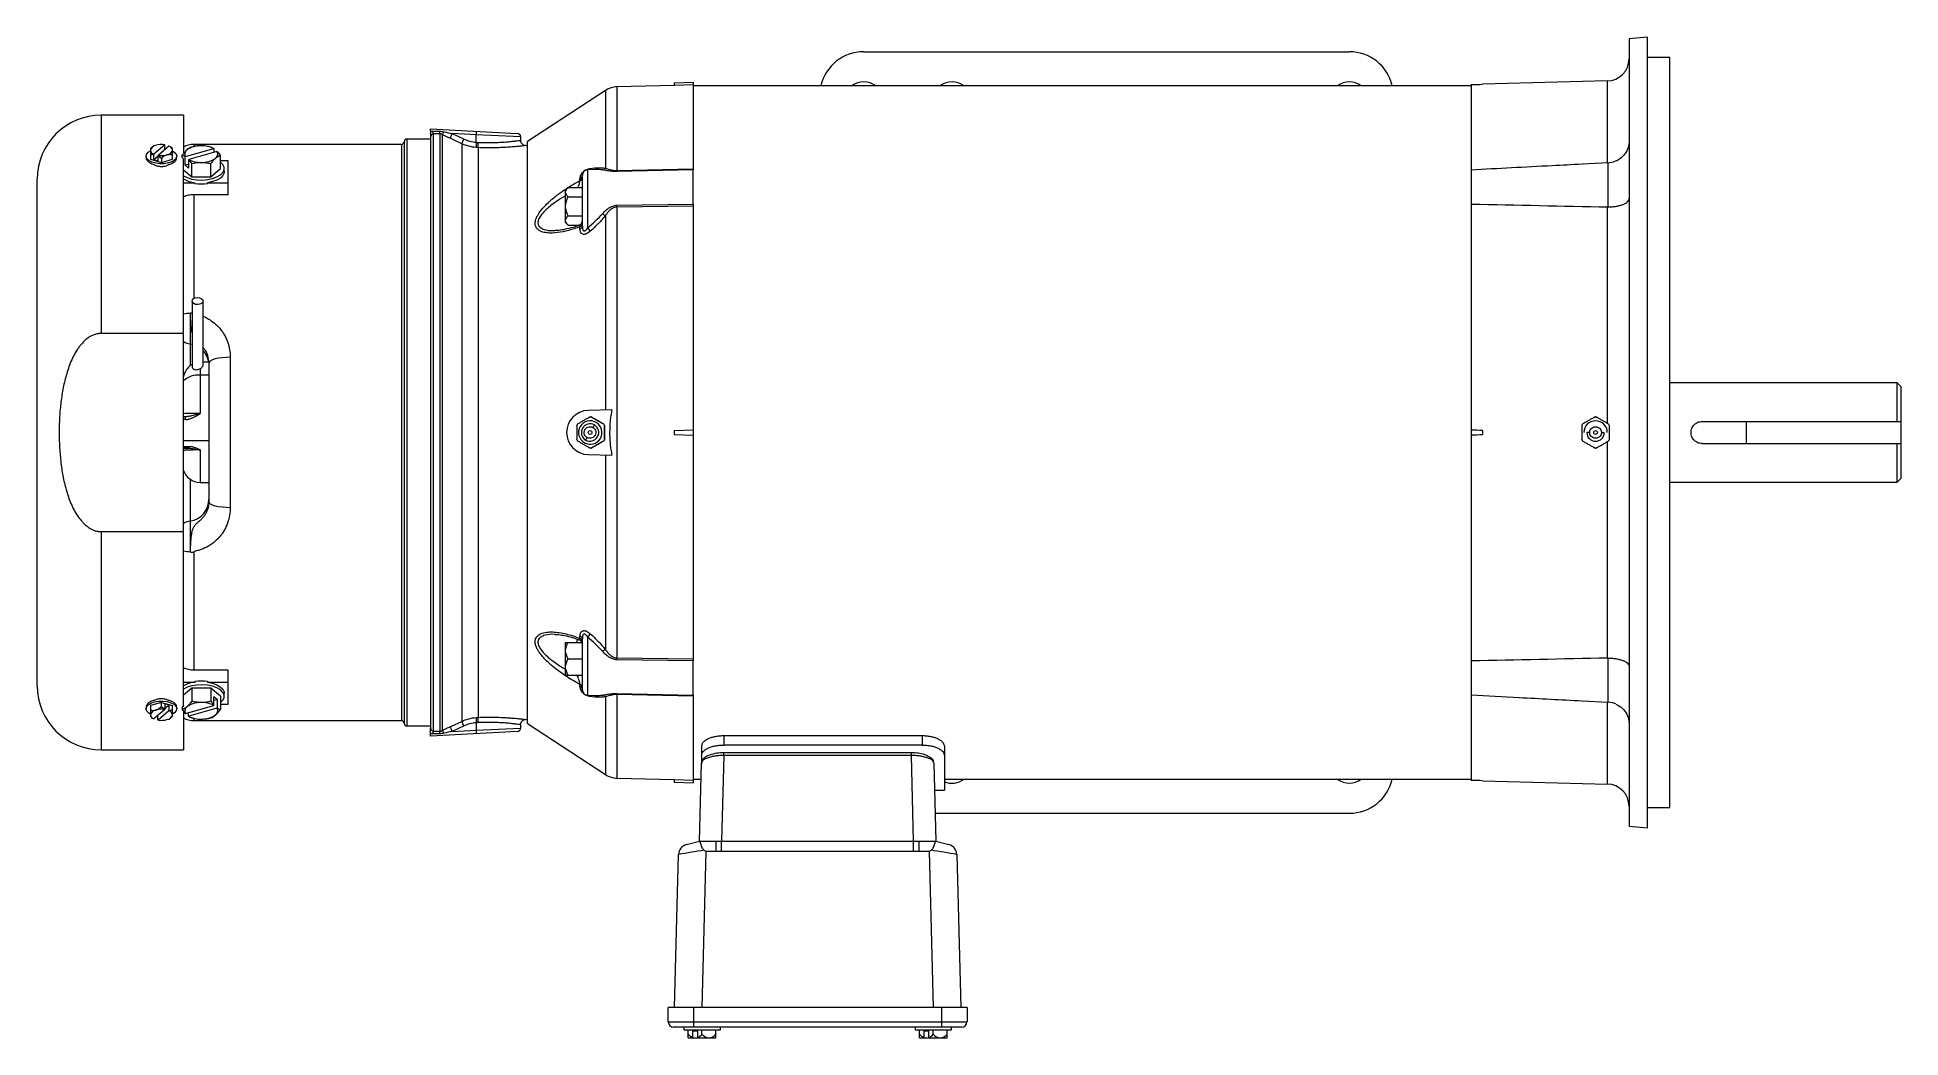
# Paper-space layout '_Top' of a CAD drawing. Header units: inches. Extents: x -11.8 to 9.3, y -6.9 to 4.5.
import ezdxf

# ---------------------------------------------------------------- set-up
doc = ezdxf.new("R2010")
doc.units = ezdxf.units.IN
doc.header["$MEASUREMENT"] = 0

psp = doc.layouts.new('_Top')

# ---------------------------------------------------------------- linework, layer by layer
at = {"color": 7, "linetype": 'Continuous', "lineweight": 15}
for p, q in [((6.406, 4.479), (6.196, 4.461)), ((6.196, 4.461), (6.196, -4.461)), ((6.406, -4.479), (6.406, 4.479)), ((-2.474, 4.315), (3.026, 4.315)), ((6.656, 4.249), (6.406, 4.249)), ((6.656, -4.249), (6.656, 4.249)), ((-5.401, 3.875), (-6.282, 3.296)), ((-4.622, 3.933), (-5.27, 3.916)), ((-4.622, 3.963), (-4.407, 3.969)), ((-4.622, 3.963), (-4.622, 3.933)), ((-4.407, 3.939), (-4.622, 3.933)), ((-4.407, 3.969), (-4.407, 2.989)), ((4.407, 3.928), (-4.407, 3.928)), ((4.407, 3.943), (4.407, -3.943)), ((5.953, 3.984), (4.537, 3.947)), ((4.537, 3.947), (4.537, 3.946)), ((-10.182, 3.596), (-11.112, 3.596)), ((-10.182, 3.596), (-10.182, 3.162)), ((-7.382, 3.44), (-6.399, 3.389)), ((-7.382, 3.415), (-7.382, 3.44)), ((-7.351, 3.383), (-7.351, -3.383)), ((-7.277, 3.384), (-7.277, -3.384)), ((-7.251, 3.378), (-7.251, -3.378)), ((-7.137, 3.387), (-7.007, 3.327)), ((-6.864, 3.373), (-7.137, 3.387)), ((-10.556, 3.215), (-10.556, 3.096)), ((-10.393, 3.26), (-10.515, 3.154)), ((-10.347, 3.246), (-10.469, 3.14)), ((-10.392, 3.207), (-10.392, 3.258)), ((-10.392, 3.216), (-10.382, 3.215)), ((-10.306, 3.096), (-10.306, 3.215)), ((-10.157, 3.126), (-9.839, 3.218)), ((-9.802, 3.185), (-10.12, 3.093)), ((-7.712, 3.265), (-10.062, 3.265)), ((-9.836, 3.217), (-9.836, 3.175)), ((-7.681, 3.295), (-7.681, -3.295)), ((-7.382, 3.325), (-7.651, 3.325)), ((-7.382, 3.351), (-7.382, -3.351)), ((-7.029, 3.273), (-7.029, -3.273)), ((-6.864, 3.289), (-6.864, 3.373)), ((-6.844, 3.228), (-6.844, -3.228)), ((-6.361, 3.311), (-6.361, 3.349)), ((-6.282, 3.25), (-6.306, 3.251)), ((-6.282, -3.296), (-6.282, 3.296)), ((-10.605, 3.132), (-10.605, 3.115)), ((-10.556, 3.096), (-10.431, 3.059)), ((-10.517, 3.089), (-10.517, 3.15)), ((-10.47, 3.129), (-10.517, 3.089)), ((-10.47, 3.075), (-10.517, 3.089)), ((-10.47, 3.136), (-10.47, 3.075)), ((-10.431, 3.105), (-10.431, 3.059)), ((-10.431, 3.059), (-10.306, 3.096)), ((-10.257, 3.115), (-10.257, 3.132)), ((-10.196, 3.115), (-10.196, 3.141)), ((-10.196, 3.115), (-10.182, 3.102)), ((-10.182, -3.101), (-10.182, 3.102)), ((-10.182, 2.978), (-10.088, 2.897)), ((-10.161, 3.029), (-10.161, 3.123)), ((-10.161, 3.029), (-10.123, 3.039)), ((-10.161, 3.029), (-10.123, 2.996)), ((-10.123, 3.09), (-10.123, 2.996)), ((-10.088, 2.897), (-10.088, 3.047)), ((-9.871, 2.897), (-9.871, 3.047)), ((-9.871, 2.897), (-9.763, 2.991)), ((-9.763, 2.991), (-9.763, 3.141)), ((-9.763, 3.081), (-9.675, 3.081)), ((-9.719, 2.956), (-9.719, 2.991)), ((-9.675, 2.695), (-9.675, 3.081)), ((-5.522, 2.98), (-5.603, 2.978)), ((-5.27, 2.969), (-4.407, 2.989)), ((-4.407, 2.977), (-5.27, 2.957)), ((-4.407, 2.586), (-4.407, 2.977)), ((5.96, 3.056), (5.664, 3.04)), ((-11.837, -2.87), (-11.837, 2.87)), ((-10.182, 2.831), (-10.052, 2.831)), ((-10.088, 2.897), (-9.871, 2.897)), ((-10.052, 2.831), (-10.052, 2.823)), ((-9.907, 2.823), (-9.907, 2.831)), ((-9.907, 2.831), (-9.675, 2.831)), ((-5.823, 2.777), (-5.852, 2.749)), ((-5.852, 2.378), (-5.852, 2.749)), ((-5.823, 2.777), (-5.662, 2.777)), ((-5.689, 2.854), (-5.689, 2.876)), ((-5.662, 2.337), (-5.662, 2.918)), ((-9.675, 2.695), (-10.062, 2.695)), ((-5.823, 2.67), (-5.662, 2.67)), ((-5.27, 2.575), (-4.407, 2.586)), ((-4.407, 2.566), (-5.27, 2.555)), ((-5.27, 2.555), (-5.27, -2.555)), ((-4.407, 2.566), (-4.407, -2.566)), ((5.953, 0.098), (5.953, 2.556)), ((-5.852, 2.378), (-5.823, 2.349)), ((-5.823, 2.456), (-5.662, 2.456)), ((-5.823, 2.349), (-5.698, 2.349)), ((-5.689, 2.306), (-5.689, 2.333)), ((-5.401, 2.459), (-5.401, 0.255)), ((-10.084, 1.49), (-10.084, 0.746)), ((-9.959, 0.768), (-9.959, 1.49)), ((-10.101, 0.763), (-10.101, 1.352)), ((-10.182, 1.123), (-11.112, 1.123)), ((-10.101, 1.003), (-10.084, 1)), ((-9.651, 0.852), (-9.651, -0.852)), ((-9.992, 0.723), (-9.992, 0.217)), ((-9.891, 0.651), (-9.992, 0.651)), ((-9.895, 0.797), (-9.959, 0.797)), ((-9.891, -0.789), (-9.891, 0.789)), ((9.234, 0.562), (6.656, 0.562)), ((9.274, 0.522), (9.234, 0.562)), ((9.234, 0.125), (9.234, 0.562)), ((9.274, 0.522), (9.274, -0.522)), ((-5.327, 0.257), (-5.598, 0.25)), ((-10.182, 0.182), (-10.157, 0.182)), ((-10.157, 0.147), (-10.182, 0.147)), ((-10.157, 0.147), (-10.157, 0.182)), ((-5.563, 0.176), (-5.565, 0.176)), ((-5.555, 0.173), (-5.554, 0.173)), ((-5.423, 0.098), (-5.424, 0.098)), ((-5.417, 0.091), (-5.416, 0.091)), ((-5.412, 0.085), (-5.414, 0.085)), ((-5.412, 0.076), (-5.41, 0.076)), ((-4.622, 0.023), (-4.407, 0.029)), ((-4.622, 0.023), (-4.622, -0.023)), ((4.537, 0.023), (4.537, -0.023)), ((7.024, 0.125), (9.274, 0.125)), ((7.524, 0.125), (7.524, -0.125)), ((-9.891, -0.095), (-10.182, -0.095)), ((-10.182, -0.157), (-10.121, -0.157)), ((-10.121, -0.179), (-10.182, -0.179)), ((-10.121, -0.157), (-10.121, -0.179)), ((-5.565, -0.176), (-5.563, -0.176)), ((-5.554, -0.173), (-5.555, -0.173)), ((-5.424, -0.098), (-5.423, -0.098)), ((-5.416, -0.091), (-5.417, -0.091)), ((-5.414, -0.085), (-5.412, -0.085)), ((-5.41, -0.076), (-5.412, -0.076)), ((-4.622, -0.023), (-4.407, -0.029)), ((5.953, -2.556), (5.953, -0.098)), ((7.024, -0.125), (9.274, -0.125)), ((9.234, -0.562), (9.234, -0.125)), ((-5.598, -0.25), (-5.327, -0.257)), ((-5.401, -0.255), (-5.401, -2.459)), ((-10.101, -1.352), (-10.101, -0.532)), ((-9.992, -0.565), (-9.891, -0.565)), ((6.656, -0.562), (9.234, -0.562)), ((9.234, -0.562), (9.274, -0.522)), ((-11.112, -1.123), (-10.182, -1.123)), ((-10.062, -1.355), (-10.062, -2.693)), ((-5.689, -2.333), (-5.689, -2.306)), ((-5.852, -2.749), (-5.852, -2.378)), ((-5.823, -2.378), (-5.668, -2.378)), ((-5.662, -2.918), (-5.662, -2.337)), ((-9.675, -2.693), (-10.062, -2.693)), ((-9.675, -3.079), (-9.675, -2.693)), ((-5.823, -2.563), (-5.662, -2.563)), ((-5.27, -2.555), (-4.407, -2.566)), ((-4.407, -2.586), (-5.27, -2.575)), ((-4.407, -2.977), (-4.407, -2.586)), ((-10.182, -2.829), (-10.05, -2.829)), ((-10.088, -2.896), (-10.182, -2.977)), ((-10.088, -2.896), (-10.088, -3.046)), ((-9.871, -2.896), (-10.088, -2.896)), ((-10.05, -2.829), (-10.05, -2.821)), ((-9.909, -2.821), (-9.909, -2.829)), ((-9.909, -2.829), (-9.675, -2.829)), ((-9.871, -2.896), (-9.871, -3.046)), ((-9.763, -2.989), (-9.871, -2.896)), ((-9.719, -2.989), (-9.719, -2.954)), ((-5.823, -2.749), (-5.662, -2.749)), ((-5.689, -2.876), (-5.689, -2.854)), ((-10.605, -3.114), (-10.605, -3.131)), ((-10.431, -3.058), (-10.556, -3.095)), ((-10.556, -3.095), (-10.556, -3.214)), ((-10.393, -3.139), (-10.515, -3.245)), ((-10.347, -3.153), (-10.469, -3.259)), ((-10.431, -3.103), (-10.431, -3.058)), ((-10.431, -3.058), (-10.306, -3.095)), ((-10.345, -3.088), (-10.392, -3.074)), ((-10.392, -3.074), (-10.392, -3.135)), ((-10.345, -3.088), (-10.392, -3.128)), ((-10.345, -3.149), (-10.345, -3.088)), ((-10.306, -3.214), (-10.306, -3.095)), ((-10.257, -3.131), (-10.257, -3.114)), ((-10.182, -3.101), (-10.196, -3.113)), ((-10.196, -3.113), (-10.196, -3.139)), ((-10.182, -3.162), (-10.182, -3.596)), ((-10.157, -3.184), (-9.839, -3.092)), ((-9.802, -3.124), (-10.12, -3.216)), ((-9.798, -3.027), (-9.836, -2.995)), ((-9.836, -3.089), (-9.836, -2.995)), ((-9.798, -3.027), (-9.836, -3.038)), ((-9.798, -3.027), (-9.798, -3.121)), ((-9.763, -2.989), (-9.763, -3.139)), ((-9.763, -3.079), (-9.675, -3.079)), ((-5.603, -2.978), (-5.522, -2.98)), ((-5.27, -2.957), (-4.407, -2.977)), ((-4.407, -2.989), (-5.27, -2.969)), ((-4.407, -2.989), (-4.407, -3.969)), ((5.661, -3.04), (5.96, -3.056)), ((-10.47, -3.215), (-10.48, -3.214)), ((-10.47, -3.257), (-10.47, -3.206)), ((-10.28, -3.174), (-10.306, -3.191)), ((-10.123, -3.215), (-10.123, -3.174)), ((-10.062, -3.265), (-7.712, -3.265)), ((-7.651, -3.325), (-7.382, -3.325)), ((-7.007, -3.327), (-7.137, -3.387)), ((-7.137, -3.387), (-6.864, -3.373)), ((-6.864, -3.289), (-6.864, -3.373)), ((-6.361, -3.349), (-6.361, -3.311)), ((-6.306, -3.251), (-6.282, -3.25)), ((-6.282, -3.296), (-5.401, -3.875)), ((-6.399, -3.389), (-7.382, -3.44)), ((-7.382, -3.44), (-7.382, -3.415)), ((-4.311, -3.551), (-4.311, -3.757)), ((-1.811, -3.438), (-4.061, -3.438)), ((-4.061, -3.438), (-4.061, -3.542)), ((-1.811, -3.542), (-4.061, -3.542)), ((-1.811, -3.438), (-1.811, -3.542)), ((-1.561, -3.551), (-1.561, -4.052)), ((-11.112, -3.596), (-10.182, -3.596)), ((-4.334, -4.63), (-4.311, -3.745)), ((-4.309, -3.728), (-4.31, -3.745)), ((-4.059, -3.661), (-4.084, -4.63)), ((-4.059, -3.625), (-1.934, -3.625)), ((-4.059, -3.661), (-4.059, -3.625)), ((-1.934, -3.661), (-4.059, -3.661)), ((-1.934, -3.661), (-1.934, -3.625)), ((-1.909, -4.63), (-1.934, -3.661)), ((-1.683, -3.744), (-1.685, -3.727)), ((-1.682, -3.745), (-1.659, -4.63)), ((-5.27, -3.916), (-4.622, -3.933)), ((-4.622, -3.933), (-4.407, -3.939)), ((-4.622, -3.933), (-4.622, -3.963)), ((-4.622, -3.963), (-4.407, -3.969)), ((-4.407, -3.928), (-4.316, -3.928)), ((-1.561, -3.928), (4.407, -3.928)), ((4.537, -3.946), (4.537, -3.947)), ((4.537, -3.947), (5.953, -3.984)), ((-1.674, -4.052), (-1.561, -4.052)), ((-1.667, -4.315), (3.026, -4.315)), ((6.406, -4.249), (6.656, -4.249)), ((-4.484, -4.67), (-4.334, -4.63)), ((-4.334, -4.63), (-1.659, -4.63)), ((-4.145, -4.747), (-4.145, -4.63)), ((-4.084, -4.747), (-4.084, -4.63)), ((-1.909, -4.747), (-1.909, -4.63)), ((-1.848, -4.747), (-1.848, -4.63)), ((-1.659, -4.63), (-1.509, -4.67)), ((6.196, -4.461), (6.406, -4.479)), ((-4.618, -6.515), (-4.573, -4.783)), ((-4.262, -4.747), (-4.308, -6.515)), ((-4.145, -4.747), (-4.262, -4.747)), ((-1.909, -4.747), (-4.084, -4.747)), ((-1.731, -4.747), (-1.848, -4.747)), ((-1.685, -6.515), (-1.731, -4.747)), ((-1.42, -4.783), (-1.375, -6.515)), ((-4.689, -6.679), (-4.689, -6.515)), ((-1.304, -6.515), (-4.689, -6.515)), ((-4.403, -6.515), (-4.403, -6.739)), ((-1.591, -6.739), (-1.591, -6.515)), ((-1.304, -6.515), (-1.304, -6.679)), ((-4.689, -6.679), (-1.304, -6.679)), ((-1.365, -6.739), (-4.629, -6.739)), ((-4.514, -6.739), (-4.514, -6.77)), ((-4.099, -6.77), (-4.099, -6.739)), ((-1.893, -6.739), (-1.893, -6.77)), ((-1.48, -6.77), (-1.48, -6.739)), ((-4.514, -6.77), (-4.099, -6.77)), ((-4.463, -6.859), (-4.463, -6.77)), ((-4.463, -6.859), (-4.151, -6.859)), ((-4.41, -6.779), (-4.359, -6.779)), ((-4.41, -6.855), (-4.41, -6.779)), ((-4.359, -6.779), (-4.359, -6.855)), ((-4.307, -6.818), (-4.307, -6.77)), ((-4.151, -6.859), (-4.151, -6.77)), ((-1.893, -6.77), (-1.48, -6.77)), ((-1.843, -6.859), (-1.843, -6.77)), ((-1.843, -6.859), (-1.53, -6.859)), ((-1.79, -6.779), (-1.739, -6.779)), ((-1.79, -6.855), (-1.79, -6.779)), ((-1.739, -6.779), (-1.739, -6.855)), ((-1.687, -6.818), (-1.687, -6.77)), ((-1.53, -6.859), (-1.53, -6.77))]:
    psp.add_line(p, q, dxfattribs=at)
at = {"color": 8, "linetype": 'Continuous', "lineweight": 15}
for p, q in [((-5.401, 3.875), (-5.401, 2.996)), ((-5.27, 3.916), (-5.27, 2.969)), ((5.953, 3.056), (5.953, 3.984)), ((-11.112, 3.596), (-11.112, 1.123)), ((-10.062, 3.265), (-10.062, 3.246)), ((-7.712, 3.265), (-7.712, -3.265)), ((-7.651, 3.325), (-7.651, -3.325)), ((-6.361, 3.349), (-6.864, 3.373)), ((-5.603, 2.978), (-5.603, 2.319)), ((5.96, 2.556), (5.96, 3.056)), ((-10.062, 2.695), (-10.062, 1.52)), ((-5.72, 2.336), (-5.72, 2.349)), ((-9.992, -0.198), (-9.992, -0.565)), ((-11.112, -1.123), (-11.112, -3.596)), ((-5.603, -2.319), (-5.603, -2.978)), ((-5.72, -2.378), (-5.72, -2.339)), ((5.96, -3.056), (5.96, -2.556)), ((-5.401, -2.996), (-5.401, -3.875)), ((-5.27, -2.969), (-5.27, -3.916)), ((5.953, -3.984), (5.953, -3.056)), ((-10.062, -3.245), (-10.062, -3.265)), ((-6.864, -3.373), (-6.361, -3.349))]:
    psp.add_line(p, q, dxfattribs=at)
at = {"color": 7, "linetype": 'Continuous', "lineweight": 15, "flags": 128}
for points in [[(-10.28, 3.088), (-10.311, 3.069), (-10.351, 3.054), (-10.398, 3.046), (-10.448, 3.045), (-10.496, 3.051), (-10.539, 3.063), (-10.573, 3.081), (-10.595, 3.103), (-10.605, 3.127), (-10.6, 3.152), (-10.582, 3.175), (-10.556, 3.192)], [(-10.306, 3.192), (-10.289, 3.182), (-10.267, 3.16), (-10.257, 3.136), (-10.262, 3.111), (-10.28, 3.088)], [(-7.029, 3.273), (-7.138, 3.324), (-7.159, 3.334)], [(-10.182, 2.909), (-10.138, 2.888), (-10.086, 2.872), (-10.028, 2.863), (-9.967, 2.861), (-9.907, 2.866), (-9.851, 2.878), (-9.802, 2.896), (-9.763, 2.919), (-9.735, 2.946), (-9.721, 2.976), (-9.721, 3.006), (-9.735, 3.036), (-9.763, 3.063), (-9.763, 3.063)], [(-9.719, 2.956), (-9.721, 2.941), (-9.735, 2.911), (-9.762, 2.884), (-9.802, 2.861), (-9.851, 2.843), (-9.907, 2.831)], [(-10.064, 1.46), (-10.078, 1.473), (-10.084, 1.488), (-10.08, 1.503), (-10.067, 1.517), (-10.048, 1.526), (-10.024, 1.53), (-10, 1.527), (-9.979, 1.519), (-9.965, 1.506), (-9.959, 1.491), (-9.963, 1.476), (-9.976, 1.462), (-9.995, 1.453), (-10.019, 1.45), (-10.043, 1.452), (-10.064, 1.46)], [(-9.651, 0.852), (-9.698, 0.851), (-9.743, 0.847), (-9.785, 0.841), (-9.821, 0.833), (-9.851, 0.824), (-9.873, 0.813), (-9.887, 0.801), (-9.891, 0.789)], [(-9.651, -0.852), (-9.698, -0.851), (-9.743, -0.847), (-9.785, -0.841), (-9.821, -0.833), (-9.851, -0.824), (-9.873, -0.813), (-9.887, -0.801), (-9.891, -0.789)], [(-9.763, -3.061), (-9.763, -3.061), (-9.735, -3.034), (-9.721, -3.005), (-9.721, -2.974), (-9.735, -2.945), (-9.763, -2.917), (-9.802, -2.894), (-9.851, -2.876), (-9.907, -2.864), (-9.967, -2.859), (-10.028, -2.862), (-10.086, -2.871), (-10.138, -2.886), (-10.182, -2.907)], [(-9.909, -2.829), (-9.853, -2.841), (-9.803, -2.858), (-9.764, -2.882), (-9.736, -2.909), (-9.721, -2.938), (-9.719, -2.954)], [(-10.556, -3.191), (-10.573, -3.181), (-10.595, -3.159), (-10.605, -3.135), (-10.6, -3.11), (-10.582, -3.087), (-10.551, -3.068), (-10.511, -3.053), (-10.464, -3.045), (-10.414, -3.044), (-10.366, -3.05), (-10.323, -3.062), (-10.289, -3.08), (-10.267, -3.102), (-10.257, -3.126), (-10.262, -3.151), (-10.28, -3.174)], [(-7.159, -3.334), (-7.143, -3.326), (-7.029, -3.273)]]:
    psp.add_lwpolyline(points, dxfattribs=at)
at = {"color": 7, "linetype": 'Continuous', "lineweight": 15}
for centre in [(-5.575, 0), (5.816, 0)]:
    psp.add_circle(centre, 0.0211, dxfattribs=at)
for centre, radius, start, end in [((-2.474, 3.815), 0.5, 90, 166.9383), ((3.026, 3.815), 0.5, 13.0617, 90), ((5.946, 4.234), 0.25, 271.5, 0), ((-5.264, 3.667), 0.25, 91.5, 123.3351), ((-2.474, 3.75), 0.224, 52.7054, 127.2946), ((-1.474, 3.75), 0.224, 52.7054, 127.2946), ((3.026, 3.75), 0.224, 52.7054, 127.2946), ((-11.112, 2.87), 0.726, 90, 180), ((-7.219, 3.417), 0.137, 180.2705, 194.211), ((-7.165, 3.415), 0.116, 180.609, 195.5927), ((-7.322, 3.451), 0.102, 314.2137, 334.9553), ((-6.751, 3.196), 0.431, 153.6061, 161.3174), ((-7.055, 3.393), 0.192, 354.0433, 5.9567), ((-6.401, 3.349), 0.04, 1.3179, 87), ((-10.486, 3.182), 0.0722, 95.9678, 165.819), ((-10.431, 3.105), 0.167, 130.2859, 138.6522), ((-10.499, 3.209), 0.058, 189.3641, 253.3675), ((-10.431, 3.025), 0.238, 80.9413, 105.3143), ((-10.426, 3.229), 0.0453, 40.6422, 43.4306), ((-10.376, 3.218), 0.0722, 275.9678, 345.819), ((-10.363, 3.191), 0.058, 9.3641, 73.3675), ((-10.431, 3.105), 0.167, 41.3478, 49.7141), ((-10.062, 3.015), 0.25, 90, 118.6854), ((-10.111, 3.156), 0.0556, 123.9596, 213.1957), ((-9.993, 2.99), 0.259, 87.0645, 125.1397), ((-9.972, 2.955), 0.295, 63.1829, 91.452), ((-9.848, 3.155), 0.0556, 303.9596, 33.1957), ((-7.712, 3.295), 0.03, 270, 0), ((-7.651, 3.295), 0.03, 90, 180), ((-6.62, 3.135), 0.432, 153.6101, 161.3052), ((-6.454, 3.24), 0.413, 173.2726, 181.4449), ((-6.593, 3.266), 0.253, 175.2727, 188.6544), ((-10.521, 3.078), 0.0723, 87.05, 119.3151), ((-10.166, 3.029), 0.371, 160.2673, 160.9528), ((-10.119, 3.015), 0.371, 160.2673, 160.9528), ((-10.538, 3.013), 0.141, 40.6229, 61.2531), ((-10.431, 3.375), 0.238, 260.9413, 285.3143), ((-10.329, 3.019), 0.133, 107.1826, 139.8724), ((-10.343, 3.07), 0.0798, 61.987, 108.2704), ((-9.987, 3.356), 0.295, 243.1829, 271.452), ((-9.966, 3.32), 0.259, 267.0645, 305.1397), ((-5.602, 2.918), 0.06, 91.5, 180), ((-5.441, 3.023), 0.0489, 280.5988, 325.7174), ((-5.792, 2.963), 0.522, 359.3655, 0.6345), ((5.946, 3.306), 0.25, 273, 291.4832), ((-10.01, 3.173), 0.345, 240.2059, 263.0287), ((-9.979, 3.328), 0.511, 261.8305, 278.1695), ((-5.707, 2.918), 0.0454, 293.7861, 356.9186), ((-5.706, 2.896), 0.0451, 293.4992, 356.7984), ((-6.952, 2.565), 1.682, 359.6508, 0.3492), ((-5.721, 2.404), 0.06, 290.0197, 359.9915), ((-5.699, 2.369), 0.0378, 286.1388, 352.9984), ((-5.699, 2.342), 0.0375, 285.7369, 352.7449), ((-5.196, 2.777), 0.379, 231.3653, 237.2181), ((-5.927, 2.016), 0.443, 36.6495, 42.9888), ((-10.068, 0.831), 0.522, 93.6611, 102.5388), ((-10.062, 1.25), 0.25, 241.3146, 260.7931), ((-10.142, 0.756), 0.25, 9.2518, 43.1136), ((-10.011, 0.396), 0.255, 85.5643, 131.8521), ((-10.017, -3.184), 3.401, 89.5747, 92.777), ((-5.591, 0), 0.25, 91.5, 268.5), ((-5.568, 0), 0.176, 149.0112, 151.0058), ((-5.573, 0), 0.133, 60.0169, 240.0001), ((-5.575, 0), 0.0985, 60.0164, 240.0006), ((-5.573, 0), 0.133, 240.0169, 60.0001), ((-5.575, 0), 0.0985, 240.0164, 60.0006), ((-5.568, 0), 0.176, 89.0022, 90.9978), ((-5.566, 0), 0.176, 89.0022, 90.9978), ((-5.568, 0), 0.176, 28.9942, 30.9888), ((-5.566, 0), 0.176, 28.9942, 30.9888), ((5.816, 0), 0.176, 149.0026, 150.9974), ((5.816, 0), 0.133, 360, 180), ((5.816, 0), 0.0985, 180, 360), ((5.816, 0), 0.176, 89.0026, 90.9974), ((5.816, 0), 0.176, 29.0026, 30.9974), ((-5.568, 0), 0.176, 208.9942, 210.9888), ((-5.568, 0), 0.176, 269.0022, 270.9978), ((-5.568, 0), 0.176, 329.0112, 331.0058), ((-5.566, 0), 0.176, 329.0112, 330.0085), ((-5.566, 0), 0.176, 330.0085, 331.0058), ((5.816, 0), 0.176, 209.0026, 210.9974), ((5.816, 0), 0.176, 269.0026, 270.9974), ((5.816, 0), 0.176, 329.0026, 330.9974), ((-9.992, -0.365), 0.2, 197.2632, 270), ((-10.142, -0.756), 0.25, 279.2069, 0), ((-10.062, -1.25), 0.25, 99.2069, 118.6854), ((-10.068, -0.831), 0.522, 257.4612, 266.3389), ((-5.699, -2.342), 0.0375, 7.2551, 74.2631), ((-5.927, -2.016), 0.443, 317.0112, 323.3505), ((-5.721, -2.404), 0.06, 0.0085, 69.9405), ((-5.699, -2.369), 0.0378, 7.0016, 73.8612), ((-5.196, -2.777), 0.379, 122.7819, 128.6347), ((-6.952, -2.565), 1.682, 359.6508, 0.3492), ((-11.112, -2.87), 0.726, 180, 270), ((-10.009, -3.173), 0.347, 96.6576, 119.7502), ((-9.979, -3.328), 0.512, 82.1126, 97.8874), ((-5.706, -2.896), 0.0451, 3.2016, 66.5008), ((-5.707, -2.918), 0.0454, 3.0814, 66.2139), ((-5.602, -2.918), 0.06, 180, 268.5), ((-10.519, -3.069), 0.0798, 241.987, 288.2704), ((-10.486, -3.217), 0.0722, 95.9678, 165.819), ((-10.533, -3.018), 0.133, 287.1826, 319.8724), ((-10.431, -3.374), 0.238, 80.9413, 105.3143), ((-10.324, -3.012), 0.141, 220.6229, 241.2531), ((-10.743, -3.014), 0.371, 340.2673, 340.9528), ((-10.696, -3.027), 0.371, 340.2673, 340.9528), ((-10.363, -3.208), 0.058, 9.3641, 73.3675), ((-10.341, -3.077), 0.0723, 267.05, 299.3151), ((-10.111, -3.153), 0.0556, 123.9596, 213.1957), ((-9.993, -3.319), 0.259, 87.0645, 125.1397), ((-9.972, -3.355), 0.295, 63.1829, 91.452), ((-9.848, -3.155), 0.0556, 303.9596, 33.1957), ((-5.441, -3.023), 0.0489, 34.2826, 79.4012), ((-5.792, -2.963), 0.522, 359.3655, 0.6345), ((5.946, -3.306), 0.25, 66.7547, 87), ((-10.499, -3.19), 0.058, 189.3641, 253.3675), ((-10.431, -3.104), 0.167, 221.3478, 229.7141), ((-10.436, -3.227), 0.0453, 220.6422, 223.4306), ((-10.431, -3.024), 0.238, 260.9413, 285.3143), ((-10.376, -3.181), 0.0722, 275.9678, 345.819), ((-10.431, -3.104), 0.167, 310.2859, 318.6522), ((-10.062, -3.015), 0.25, 241.3146, 270), ((-9.987, -2.953), 0.295, 243.1829, 271.452), ((-9.966, -2.989), 0.259, 267.0645, 305.1397), ((-7.712, -3.295), 0.03, 0, 90), ((-7.651, -3.295), 0.03, 180, 270), ((-6.751, -3.196), 0.431, 198.6826, 206.3939), ((-6.62, -3.135), 0.432, 198.6948, 206.3899), ((-6.454, -3.24), 0.413, 178.5551, 186.7274), ((-7.055, -3.393), 0.192, 354.0433, 5.9567), ((-6.593, -3.266), 0.253, 171.3456, 184.7273), ((-6.401, -3.349), 0.04, 273, 358.1517), ((-7.219, -3.417), 0.137, 165.789, 179.7295), ((-7.165, -3.415), 0.116, 164.4073, 179.391), ((-7.322, -3.451), 0.102, 25.0447, 45.7863), ((-5.264, -3.667), 0.25, 236.6649, 268.5), ((-1.474, -3.75), 0.224, 246.8454, 307.2946), ((3.026, -3.75), 0.224, 232.7054, 307.2946), ((3.026, -3.815), 0.5, 270, 346.9383), ((5.946, -4.234), 0.25, 0, 88.5), ((-4.453, -4.786), 0.12, 105, 178.5), ((-3.22, -12.057), 7.399, 98.2438, 100.532), ((-2.773, -12.057), 7.399, 79.468, 81.7562), ((-1.54, -4.786), 0.12, 1.5, 75), ((-4.629, -6.679), 0.06, 180, 270), ((-1.365, -6.679), 0.06, 270, 0), ((-4.38, -6.756), 0.103, 216.6003, 252.7104), ((-4.186, -6.771), 0.239, 200.4225, 201.3987), ((-4.389, -6.756), 0.103, 287.2896, 323.3997), ((-4.134, -6.771), 0.239, 200.4225, 201.3987), ((-4.227, -6.76), 0.0987, 215.9642, 268.9215), ((-4.23, -6.76), 0.0987, 271.0785, 324.0358), ((-1.76, -6.756), 0.103, 216.6003, 252.7104), ((-1.566, -6.771), 0.239, 200.4225, 201.3987), ((-1.769, -6.756), 0.103, 287.2896, 323.3997), ((-1.514, -6.771), 0.239, 200.4225, 201.3987), ((-1.607, -6.76), 0.0987, 215.9642, 268.9215), ((-1.61, -6.76), 0.0987, 271.0785, 324.0358)]:
    psp.add_arc(centre, radius, start, end, dxfattribs=at)
at = {"color": 8, "linetype": 'Continuous', "lineweight": 15}
for centre, radius, start, end in [((-5.608, 3.011), 0.0405, 305.3998, 333.3049), ((-5.721, -2.639), 0.114, 270.3287, 285.0124), ((-5.608, -3.011), 0.0405, 26.6951, 54.6002)]:
    psp.add_arc(centre, radius, start, end, dxfattribs=at)
at = {"color": 7, "linetype": 'Continuous', "lineweight": 15}
for points in [[(4.407, 3.943), (4.45, 3.944), (4.493, 3.945), (4.537, 3.946)], [(-7.382, 3.415), (-7.373, 3.416), (-7.364, 3.416), (-7.356, 3.416)], [(-7.281, 3.414), (-7.264, 3.414), (-7.247, 3.412), (-7.23, 3.408)], [(-7.159, 3.334), (-7.19, 3.348), (-7.221, 3.363), (-7.251, 3.378)], [(-7.23, 3.408), (-7.199, 3.401), (-7.168, 3.394), (-7.137, 3.387)], [(-10.088, 3.235), (-10.105, 3.228), (-10.123, 3.218), (-10.142, 3.202)], [(-9.871, 3.235), (-9.907, 3.243), (-9.943, 3.249), (-9.979, 3.249)], [(-9.871, 3.235), (-9.86, 3.23), (-9.848, 3.225), (-9.836, 3.217)], [(-9.839, 3.218), (-9.838, 3.217), (-9.837, 3.217), (-9.836, 3.217)], [(-9.798, 3.184), (-9.799, 3.184), (-9.8, 3.185), (-9.802, 3.185)], [(-9.798, 3.184), (-9.786, 3.171), (-9.774, 3.157), (-9.763, 3.141)], [(-6.844, 3.228), (-6.851, 3.229), (-6.859, 3.229), (-6.866, 3.23)], [(-6.864, 3.289), (-6.858, 3.288), (-6.852, 3.287), (-6.846, 3.287)], [(-10.196, 3.141), (-10.184, 3.137), (-10.172, 3.131), (-10.161, 3.123)], [(-10.161, 3.123), (-10.159, 3.124), (-10.158, 3.125), (-10.157, 3.126)], [(-10.12, 3.093), (-10.121, 3.092), (-10.122, 3.091), (-10.123, 3.09)], [(-10.123, 3.09), (-10.111, 3.078), (-10.099, 3.063), (-10.088, 3.047)], [(-10.088, 3.047), (-10.052, 3.056), (-10.016, 3.062), (-9.979, 3.062)], [(-9.871, 3.047), (-9.853, 3.071), (-9.835, 3.093), (-9.817, 3.109)], [(-4.407, 2.989), (-4.407, 2.984), (-4.407, 2.98), (-4.407, 2.977)], [(-4.407, 2.586), (-4.407, 2.579), (-4.407, 2.572), (-4.407, 2.566)], [(4.407, 2.589), (4.922, 2.578), (5.438, 2.567), (5.953, 2.556)], [(5.953, 2.556), (5.955, 2.556), (5.957, 2.556), (5.96, 2.556)], [(-10.101, 1.353), (-10.101, 1.353), (-10.101, 1.353), (-10.101, 1.352)], [(-5.724, 0.076), (-5.724, 0.079), (-5.723, 0.082), (-5.722, 0.085)], [(-5.719, 0.091), (-5.717, 0.094), (-5.714, 0.096), (-5.712, 0.098)], [(-5.581, 0.173), (-5.578, 0.175), (-5.574, 0.176), (-5.571, 0.176)], [(-5.565, 0.176), (-5.561, 0.176), (-5.558, 0.175), (-5.555, 0.173)], [(-5.563, 0.176), (-5.56, 0.176), (-5.557, 0.175), (-5.554, 0.173)], [(-5.554, 0.173), (-5.532, 0.161), (-5.488, 0.136), (-5.444, 0.11), (-5.423, 0.098)], [(-5.424, 0.098), (-5.421, 0.096), (-5.419, 0.094), (-5.417, 0.091)], [(-5.423, 0.098), (-5.42, 0.096), (-5.417, 0.094), (-5.416, 0.091)], [(-5.414, 0.085), (-5.412, 0.082), (-5.411, 0.079), (-5.412, 0.076)], [(-5.412, 0.085), (-5.411, 0.082), (-5.41, 0.079), (-5.41, 0.076)], [(-5.41, 0.076), (-5.41, 0.05), (-5.41, 0), (-5.41, -0.05), (-5.41, -0.076)], [(4.537, 0.023), (4.493, 0.024), (4.45, 0.025), (4.407, 0.027)], [(5.66, 0.076), (5.66, 0.079), (5.661, 0.082), (5.663, 0.085)], [(5.666, 0.091), (5.667, 0.094), (5.67, 0.096), (5.673, 0.098)], [(5.804, 0.173), (5.807, 0.175), (5.81, 0.176), (5.813, 0.176)], [(5.82, 0.176), (5.823, 0.176), (5.826, 0.175), (5.829, 0.173)], [(5.96, 0.098), (5.963, 0.096), (5.966, 0.094), (5.967, 0.091)], [(5.97, 0.085), (5.972, 0.082), (5.973, 0.079), (5.973, 0.076)], [(-5.722, -0.085), (-5.723, -0.082), (-5.724, -0.079), (-5.724, -0.076)], [(-5.712, -0.098), (-5.714, -0.096), (-5.717, -0.094), (-5.719, -0.091)], [(-5.571, -0.176), (-5.574, -0.176), (-5.578, -0.175), (-5.581, -0.173)], [(-5.555, -0.173), (-5.558, -0.175), (-5.561, -0.176), (-5.565, -0.176)], [(-5.563, -0.176), (-5.56, -0.176), (-5.557, -0.175), (-5.554, -0.173)], [(-5.423, -0.098), (-5.444, -0.11), (-5.488, -0.136), (-5.532, -0.161), (-5.554, -0.173)], [(-5.417, -0.091), (-5.419, -0.094), (-5.421, -0.096), (-5.424, -0.098)], [(-5.416, -0.091), (-5.417, -0.094), (-5.42, -0.096), (-5.423, -0.098)], [(-5.412, -0.076), (-5.411, -0.079), (-5.412, -0.082), (-5.414, -0.085)], [(-5.41, -0.076), (-5.41, -0.079), (-5.411, -0.082), (-5.412, -0.085)], [(4.407, -0.027), (4.45, -0.025), (4.493, -0.024), (4.537, -0.023)], [(5.663, -0.085), (5.661, -0.082), (5.66, -0.079), (5.66, -0.076)], [(5.673, -0.098), (5.67, -0.096), (5.667, -0.094), (5.666, -0.091)], [(5.813, -0.176), (5.81, -0.176), (5.807, -0.175), (5.804, -0.173)], [(5.829, -0.173), (5.826, -0.175), (5.823, -0.176), (5.82, -0.176)], [(5.967, -0.091), (5.966, -0.094), (5.963, -0.096), (5.96, -0.098)], [(5.973, -0.076), (5.973, -0.079), (5.972, -0.082), (5.97, -0.085)], [(-10.101, -1.353), (-10.101, -1.353), (-10.101, -1.353), (-10.101, -1.352)], [(-4.407, -2.566), (-4.407, -2.572), (-4.407, -2.579), (-4.407, -2.586)], [(5.953, -2.556), (5.438, -2.567), (4.922, -2.578), (4.407, -2.589)], [(5.96, -2.556), (5.957, -2.556), (5.955, -2.556), (5.953, -2.556)], [(-10.196, -3.139), (-10.184, -3.155), (-10.172, -3.17), (-10.161, -3.183)], [(-10.088, -3.046), (-10.105, -3.07), (-10.123, -3.091), (-10.142, -3.107)], [(-9.871, -3.046), (-9.907, -3.054), (-9.943, -3.06), (-9.979, -3.06)], [(-9.871, -3.046), (-9.86, -3.061), (-9.848, -3.076), (-9.836, -3.089)], [(-9.839, -3.092), (-9.838, -3.091), (-9.837, -3.09), (-9.836, -3.089)], [(-9.798, -3.121), (-9.799, -3.122), (-9.8, -3.123), (-9.802, -3.124)], [(-9.798, -3.121), (-9.786, -3.129), (-9.774, -3.135), (-9.763, -3.139)], [(-4.407, -2.977), (-4.407, -2.98), (-4.407, -2.984), (-4.407, -2.989)], [(-10.161, -3.183), (-10.159, -3.183), (-10.158, -3.183), (-10.157, -3.184)], [(-10.12, -3.216), (-10.121, -3.216), (-10.122, -3.215), (-10.123, -3.215)], [(-10.123, -3.215), (-10.111, -3.223), (-10.099, -3.229), (-10.088, -3.233)], [(-10.088, -3.233), (-10.052, -3.242), (-10.016, -3.248), (-9.979, -3.248)], [(-9.871, -3.233), (-9.853, -3.227), (-9.835, -3.217), (-9.817, -3.201)], [(-7.251, -3.378), (-7.221, -3.363), (-7.19, -3.348), (-7.159, -3.334)], [(-6.866, -3.23), (-6.859, -3.229), (-6.851, -3.229), (-6.844, -3.228)], [(-6.846, -3.287), (-6.852, -3.287), (-6.858, -3.288), (-6.864, -3.289)], [(-7.356, -3.416), (-7.364, -3.416), (-7.373, -3.416), (-7.382, -3.415)], [(-7.23, -3.408), (-7.247, -3.412), (-7.264, -3.414), (-7.281, -3.414)], [(-7.137, -3.387), (-7.168, -3.394), (-7.199, -3.401), (-7.23, -3.408)], [(4.537, -3.946), (4.493, -3.945), (4.45, -3.944), (4.407, -3.943)], [(-4.334, -4.63), (-4.334, -4.63), (-4.334, -4.63), (-4.334, -4.63)], [(-1.659, -4.63), (-1.659, -4.63), (-1.659, -4.63), (-1.659, -4.63)], [(-4.281, -4.735), (-4.275, -4.739), (-4.268, -4.743), (-4.262, -4.747)], [(-4.084, -4.747), (-4.105, -4.747), (-4.125, -4.747), (-4.145, -4.747)], [(-1.712, -4.735), (-1.718, -4.739), (-1.725, -4.743), (-1.731, -4.747)]]:
    psp.add_open_spline(points, degree=3, dxfattribs=at)
for points, knots in [([(-7.351, 3.383), (-7.356, 3.383), (-7.36, 3.381), (-7.366, 3.378), (-7.369, 3.375), (-7.373, 3.371), (-7.375, 3.369), (-7.377, 3.365), (-7.378, 3.363), (-7.38, 3.359), (-7.381, 3.357), (-7.381, 3.353), (-7.382, 3.352), (-7.382, 3.351)], [0, 0, 0, 0, 0.25, 0.25, 0.5, 0.5, 0.625, 0.625, 0.75, 0.75, 0.875, 0.875, 1, 1, 1, 1]), ([(-7.382, 3.415), (-7.382, 3.409), (-7.382, 3.403), (-7.382, 3.392), (-7.382, 3.387), (-7.382, 3.377), (-7.382, 3.373), (-7.382, 3.366), (-7.382, 3.363), (-7.382, 3.357), (-7.382, 3.354), (-7.382, 3.351)], [0, 0, 0, 0, 0.25, 0.25, 0.5, 0.5, 0.75, 0.75, 0.875, 0.875, 1, 1, 1, 1]), ([(-7.356, 3.416), (-7.342, 3.416), (-7.328, 3.415), (-7.314, 3.415), (-7.303, 3.415), (-7.292, 3.415), (-7.281, 3.414)], [0, 0, 0, 0, 0.001049059, 0.001049059, 0.001049059, 0.001898795, 0.001898795, 0.001898795, 0.001898795]), ([(-7.277, 3.384), (-7.288, 3.384), (-7.299, 3.384), (-7.31, 3.384), (-7.324, 3.384), (-7.338, 3.383), (-7.351, 3.383)], [0, 0, 0, 0, 0.000851736, 0.000851736, 0.000851736, 0.001903169, 0.001903169, 0.001903169, 0.001903169]), ([(-7.251, 3.378), (-7.255, 3.38), (-7.259, 3.382), (-7.268, 3.384), (-7.272, 3.384), (-7.277, 3.384)], [0, 0, 0, 0, 0.5, 0.5, 1, 1, 1, 1]), ([(-10.142, 3.202), (-10.146, 3.198), (-10.151, 3.194), (-10.16, 3.185), (-10.165, 3.18), (-10.178, 3.164), (-10.187, 3.153), (-10.196, 3.141)], [0, 0, 0, 0, 0.25, 0.25, 0.5, 0.5, 1, 1, 1, 1]), ([(-9.979, 3.249), (-9.989, 3.249), (-9.998, 3.249), (-10.016, 3.247), (-10.025, 3.246), (-10.052, 3.243), (-10.07, 3.239), (-10.088, 3.235)], [0, 0, 0, 0, 0.25, 0.25, 0.5, 0.5, 1, 1, 1, 1]), ([(-6.866, 3.23), (-6.895, 3.232), (-6.922, 3.237), (-6.977, 3.252), (-7.003, 3.262), (-7.029, 3.273)], [0, 0, 0, 0, 0.5, 0.5, 1, 1, 1, 1]), ([(-7.007, 3.327), (-6.984, 3.316), (-6.961, 3.308), (-6.913, 3.295), (-6.889, 3.291), (-6.864, 3.289)], [0, 0, 0, 0, 0.5, 0.5, 1, 1, 1, 1]), ([(-6.306, 3.251), (-6.306, 3.251), (-6.308, 3.251), (-6.331, 3.248), (-6.369, 3.244), (-6.422, 3.239), (-6.488, 3.233), (-6.566, 3.229), (-6.652, 3.226), (-6.746, 3.225), (-6.811, 3.227), (-6.844, 3.228)], [0, 0, 0, 0, 0.095925, 0.207319, 0.322089, 0.433392, 0.54792, 0.659109, 0.773429, 0.885136, 1, 1, 1, 1]), ([(-6.319, 3.254), (-6.324, 3.256), (-6.335, 3.26), (-6.349, 3.273), (-6.36, 3.291), (-6.361, 3.304), (-6.361, 3.311)], [0, 0, 0, 0, 0.202048, 0.460698, 0.736749, 1, 1, 1, 1]), ([(6.196, 3.3), (6.196, 3.3), (6.196, 3.299), (6.196, 3.282), (6.191, 3.238), (6.165, 3.172), (6.11, 3.113), (6.064, 3.079), (6.038, 3.073), (6.038, 3.073)], [0, 0, 0, 0, 0.0028073, 0.0159051, 0.1777232, 0.4643238, 0.7361764, 0.9989863, 1, 1, 1, 1]), ([(-10.604, 3.115), (-10.604, 3.113), (-10.607, 3.103), (-10.594, 3.081), (-10.565, 3.055), (-10.532, 3.041), (-10.513, 3.035), (-10.511, 3.035)], [0, 0, 0, 0, 0.040154, 0.348753, 0.657393, 0.966352, 1, 1, 1, 1]), ([(-10.511, 3.035), (-10.506, 3.032), (-10.501, 3.029), (-10.489, 3.024), (-10.482, 3.022), (-10.462, 3.017), (-10.447, 3.015), (-10.425, 3.015), (-10.417, 3.015), (-10.402, 3.017), (-10.395, 3.018), (-10.382, 3.021), (-10.375, 3.024), (-10.363, 3.028), (-10.358, 3.031), (-10.353, 3.034)], [0, 0, 0, 0, 0.125, 0.125, 0.25, 0.25, 0.5, 0.5, 0.625, 0.625, 0.75, 0.75, 0.875, 0.875, 1, 1, 1, 1]), ([(-10.353, 3.034), (-10.351, 3.035), (-10.332, 3.04), (-10.305, 3.051), (-10.275, 3.073), (-10.258, 3.094), (-10.259, 3.109), (-10.259, 3.115)], [0, 0, 0, 0, 0.026413, 0.331707, 0.525822, 0.831075, 1, 1, 1, 1]), ([(-9.979, 3.062), (-9.97, 3.062), (-9.961, 3.061), (-9.943, 3.06), (-9.934, 3.059), (-9.907, 3.055), (-9.889, 3.052), (-9.871, 3.047)], [0, 0, 0, 0, 0.25, 0.25, 0.5, 0.5, 1, 1, 1, 1]), ([(-9.817, 3.109), (-9.812, 3.112), (-9.808, 3.116), (-9.799, 3.123), (-9.794, 3.126), (-9.781, 3.134), (-9.772, 3.138), (-9.763, 3.141)], [0, 0, 0, 0, 0.25, 0.25, 0.5, 0.5, 1, 1, 1, 1]), ([(-5.689, 2.876), (-5.689, 2.882), (-5.688, 2.887), (-5.686, 2.899), (-5.684, 2.905), (-5.679, 2.918), (-5.675, 2.924), (-5.667, 2.938), (-5.661, 2.944), (-5.652, 2.953), (-5.649, 2.956), (-5.642, 2.962), (-5.639, 2.965), (-5.632, 2.97), (-5.628, 2.972), (-5.621, 2.976), (-5.617, 2.978), (-5.606, 2.984), (-5.599, 2.986), (-5.585, 2.991), (-5.578, 2.992), (-5.572, 2.993)], [0, 0, 0, 0, 0.125, 0.125, 0.25, 0.25, 0.375, 0.375, 0.5, 0.5, 0.5625, 0.5625, 0.625, 0.625, 0.6875, 0.6875, 0.75, 0.75, 0.875, 0.875, 1, 1, 1, 1]), ([(-5.572, 2.993), (-5.541, 2.997), (-5.511, 3), (-5.454, 3.001), (-5.427, 3), (-5.401, 2.996)], [0, 0, 0, 0, 0.5, 0.5, 1, 1, 1, 1]), ([(-5.27, 2.957), (-5.287, 2.957), (-5.302, 2.957), (-5.333, 2.96), (-5.347, 2.962), (-5.374, 2.966), (-5.387, 2.968), (-5.411, 2.972), (-5.422, 2.974), (-5.432, 2.975)], [0, 0, 0, 0, 0.25, 0.25, 0.5, 0.5, 0.75, 0.75, 1, 1, 1, 1]), ([(-5.401, 2.996), (-5.393, 2.993), (-5.385, 2.99), (-5.366, 2.985), (-5.357, 2.982), (-5.335, 2.976), (-5.324, 2.973), (-5.305, 2.97), (-5.298, 2.97), (-5.285, 2.969), (-5.277, 2.968), (-5.27, 2.969)], [0, 0, 0, 0, 0.25, 0.25, 0.5, 0.5, 0.75, 0.75, 0.875, 0.875, 1, 1, 1, 1]), ([(5.664, 3.04), (5.551, 3.034), (5.132, 3.013), (4.712, 2.99), (4.407, 2.974)], [0, 0, 0, 0, 0.270553, 1, 1, 1, 1]), ([(-5.852, 2.724), (-5.852, 2.733), (-5.849, 2.742), (-5.838, 2.76), (-5.831, 2.769), (-5.823, 2.777)], [0, 0, 0, 0, 0.5, 0.5, 1, 1, 1, 1]), ([(-10.062, 2.695), (-10.083, 2.695), (-10.103, 2.693), (-10.133, 2.686), (-10.143, 2.684), (-10.163, 2.677), (-10.172, 2.673), (-10.182, 2.669)], [0, 0, 0, 0, 0.5, 0.5, 0.75, 0.75, 1, 1, 1, 1]), ([(-5.823, 2.67), (-5.831, 2.679), (-5.838, 2.687), (-5.846, 2.701), (-5.848, 2.705), (-5.851, 2.714), (-5.852, 2.719), (-5.852, 2.724)], [0, 0, 0, 0, 0.5, 0.5, 0.75, 0.75, 1, 1, 1, 1]), ([(-5.852, 2.563), (-5.852, 2.582), (-5.849, 2.6), (-5.841, 2.627), (-5.838, 2.636), (-5.831, 2.654), (-5.827, 2.662), (-5.823, 2.67)], [0, 0, 0, 0, 0.5, 0.5, 0.75, 0.75, 1, 1, 1, 1]), ([(-5.823, 2.456), (-5.831, 2.473), (-5.838, 2.49), (-5.846, 2.517), (-5.848, 2.526), (-5.851, 2.544), (-5.852, 2.554), (-5.852, 2.563)], [0, 0, 0, 0, 0.5, 0.5, 0.75, 0.75, 1, 1, 1, 1]), ([(-5.432, 2.481), (-5.422, 2.493), (-5.411, 2.505), (-5.387, 2.526), (-5.374, 2.536), (-5.347, 2.554), (-5.333, 2.561), (-5.302, 2.572), (-5.287, 2.575), (-5.27, 2.575)], [0, 0, 0, 0, 0.25, 0.25, 0.5, 0.5, 0.75, 0.75, 1, 1, 1, 1]), ([(-5.27, 2.555), (-5.277, 2.555), (-5.284, 2.554), (-5.298, 2.55), (-5.305, 2.548), (-5.324, 2.538), (-5.335, 2.53), (-5.357, 2.512), (-5.366, 2.502), (-5.385, 2.481), (-5.393, 2.47), (-5.401, 2.459)], [0, 0, 0, 0, 0.125, 0.125, 0.25, 0.25, 0.5, 0.5, 0.75, 0.75, 1, 1, 1, 1]), ([(5.96, 2.556), (5.976, 2.556), (5.992, 2.557), (6.015, 2.559), (6.023, 2.56), (6.038, 2.562), (6.046, 2.563), (6.067, 2.567), (6.081, 2.57), (6.1, 2.575), (6.107, 2.577), (6.118, 2.581), (6.124, 2.583), (6.14, 2.589), (6.15, 2.594), (6.166, 2.604), (6.173, 2.61), (6.185, 2.621), (6.189, 2.627), (6.194, 2.636), (6.195, 2.639), (6.196, 2.644), (6.196, 2.645), (6.196, 2.648), (6.196, 2.65), (6.196, 2.652)], [0, 0, 0, 0, 0.125, 0.125, 0.1875, 0.1875, 0.25, 0.25, 0.375, 0.375, 0.4375, 0.4375, 0.5, 0.5, 0.625, 0.625, 0.75, 0.75, 0.875, 0.875, 0.9375, 0.9375, 0.96875, 0.96875, 1, 1, 1, 1]), ([(-5.702, 2.348), (-5.708, 2.346), (-5.746, 2.33), (-5.812, 2.312), (-5.893, 2.294), (-5.945, 2.288), (-5.969, 2.288), (-5.971, 2.288)], [0, 0, 0, 0, 0.062478, 0.413126, 0.702682, 0.967397, 1, 1, 1, 1]), ([(-5.852, 2.403), (-5.852, 2.412), (-5.849, 2.421), (-5.838, 2.439), (-5.831, 2.448), (-5.823, 2.456)], [0, 0, 0, 0, 0.5, 0.5, 1, 1, 1, 1]), ([(-5.823, 2.349), (-5.831, 2.357), (-5.838, 2.366), (-5.846, 2.379), (-5.848, 2.384), (-5.851, 2.393), (-5.852, 2.398), (-5.852, 2.403)], [0, 0, 0, 0, 0.5, 0.5, 0.75, 0.75, 1, 1, 1, 1]), ([(-5.662, 2.337), (-5.662, 2.327), (-5.661, 2.317), (-5.658, 2.303), (-5.657, 2.298), (-5.654, 2.292), (-5.653, 2.29), (-5.65, 2.287), (-5.648, 2.286), (-5.645, 2.284), (-5.643, 2.284), (-5.639, 2.284), (-5.637, 2.285), (-5.632, 2.286), (-5.63, 2.288), (-5.626, 2.29), (-5.624, 2.292), (-5.619, 2.297), (-5.615, 2.301), (-5.609, 2.31), (-5.606, 2.314), (-5.603, 2.319)], [0, 0, 0, 0, 0.25, 0.25, 0.375, 0.375, 0.4375, 0.4375, 0.5, 0.5, 0.5625, 0.5625, 0.625, 0.625, 0.6875, 0.6875, 0.75, 0.75, 0.875, 0.875, 1, 1, 1, 1]), ([(-5.603, 2.319), (-5.573, 2.344), (-5.543, 2.37), (-5.486, 2.424), (-5.459, 2.452), (-5.432, 2.481)], [0, 0, 0, 0, 0.5, 0.5, 1, 1, 1, 1]), ([(-5.401, 2.459), (-5.427, 2.427), (-5.454, 2.396), (-5.511, 2.337), (-5.541, 2.309), (-5.572, 2.281)], [0, 0, 0, 0, 0.5, 0.5, 1, 1, 1, 1]), ([(-5.572, 2.281), (-5.578, 2.275), (-5.585, 2.27), (-5.599, 2.26), (-5.606, 2.256), (-5.621, 2.25), (-5.628, 2.247), (-5.639, 2.245), (-5.642, 2.245), (-5.649, 2.245), (-5.652, 2.246), (-5.661, 2.248), (-5.667, 2.251), (-5.675, 2.258), (-5.679, 2.263), (-5.687, 2.279), (-5.689, 2.292), (-5.689, 2.306)], [0, 0, 0, 0, 0.125, 0.125, 0.25, 0.25, 0.375, 0.375, 0.4375, 0.4375, 0.5, 0.5, 0.625, 0.625, 0.75, 0.75, 1, 1, 1, 1]), ([(-11.112, 1.123), (-11.125, 1.123), (-11.139, 1.122), (-11.166, 1.117), (-11.18, 1.113), (-11.206, 1.104), (-11.218, 1.098), (-11.243, 1.085), (-11.255, 1.077), (-11.288, 1.053), (-11.308, 1.034), (-11.336, 1.003), (-11.345, 0.993), (-11.362, 0.971), (-11.37, 0.96), (-11.394, 0.926), (-11.408, 0.902), (-11.433, 0.854), (-11.445, 0.829), (-11.477, 0.752), (-11.495, 0.7), (-11.525, 0.595), (-11.537, 0.542), (-11.557, 0.434), (-11.565, 0.38), (-11.578, 0.271), (-11.583, 0.216), (-11.587, 0.134), (-11.588, 0.106), (-11.589, 0.065), (-11.59, 0.051), (-11.59, 0.024), (-11.59, 0.01), (-11.59, -0.113), (-11.584, -0.222), (-11.565, -0.383), (-11.557, -0.437), (-11.537, -0.543), (-11.525, -0.596), (-11.495, -0.701), (-11.477, -0.754), (-11.445, -0.829), (-11.433, -0.854), (-11.407, -0.903), (-11.393, -0.926), (-11.362, -0.972), (-11.345, -0.994), (-11.317, -1.024), (-11.308, -1.034), (-11.287, -1.053), (-11.276, -1.061), (-11.254, -1.078), (-11.243, -1.085), (-11.218, -1.098), (-11.206, -1.104), (-11.18, -1.114), (-11.166, -1.117), (-11.139, -1.122), (-11.125, -1.123), (-11.112, -1.123)], [0, 0, 0, 0, 0.015625, 0.015625, 0.03125, 0.03125, 0.046875, 0.046875, 0.0625, 0.0625, 0.09375, 0.09375, 0.109375, 0.109375, 0.125, 0.125, 0.15625, 0.15625, 0.1875, 0.1875, 0.25, 0.25, 0.3125, 0.3125, 0.375, 0.375, 0.4375, 0.4375, 0.46875, 0.46875, 0.484375, 0.484375, 0.5, 0.5, 0.625, 0.625, 0.6875, 0.6875, 0.75, 0.75, 0.8125, 0.8125, 0.84375, 0.84375, 0.875, 0.875, 0.90625, 0.90625, 0.921875, 0.921875, 0.9375, 0.9375, 0.953125, 0.953125, 0.96875, 0.96875, 0.984375, 0.984375, 1, 1, 1, 1]), ([(-10.084, 0.769), (-10.092, 0.764), (-10.113, 0.752), (-10.14, 0.722), (-10.165, 0.683), (-10.177, 0.652), (-10.181, 0.635), (-10.182, 0.633)], [0, 0, 0, 0, 0.158705, 0.409415, 0.676485, 0.969716, 1, 1, 1, 1]), ([(-10.084, 0.746), (-10.083, 0.742), (-10.082, 0.733), (-10.072, 0.722), (-10.057, 0.714), (-10.037, 0.711), (-10.016, 0.713), (-10.001, 0.718), (-9.993, 0.722), (-9.992, 0.723)], [0, 0, 0, 0, 0.14889, 0.30966, 0.470201, 0.630479, 0.791793, 0.956916, 1, 1, 1, 1]), ([(-9.992, 0.723), (-9.985, 0.727), (-9.973, 0.735), (-9.963, 0.751), (-9.958, 0.763), (-9.959, 0.767), (-9.959, 0.768)], [0, 0, 0, 0, 0.327228, 0.654616, 0.970352, 1, 1, 1, 1]), ([(-10.157, 0.147), (-10.142, 0.147), (-10.127, 0.149), (-10.097, 0.159), (-10.084, 0.165), (-10.043, 0.185), (-10.018, 0.201), (-9.992, 0.217)], [0, 0, 0, 0, 0.25, 0.25, 0.5, 0.5, 1, 1, 1, 1]), ([(-10.157, 0.182), (-10.143, 0.182), (-10.129, 0.184), (-10.102, 0.189), (-10.089, 0.192), (-10.062, 0.199), (-10.048, 0.202), (-10.02, 0.21), (-10.006, 0.213), (-9.992, 0.217)], [0, 0, 0, 0, 0.25, 0.25, 0.5, 0.5, 0.75, 0.75, 1, 1, 1, 1]), ([(-5.327, 0.257), (-5.332, 0.236), (-5.336, 0.215), (-5.343, 0.173), (-5.345, 0.151), (-5.351, 0.087), (-5.353, 0.044), (-5.353, -0.009), (-5.353, -0.02), (-5.353, -0.042), (-5.352, -0.053), (-5.351, -0.085), (-5.349, -0.107), (-5.345, -0.15), (-5.343, -0.172), (-5.336, -0.215), (-5.332, -0.236), (-5.327, -0.257)], [0, 0, 0, 0, 0.125, 0.125, 0.25, 0.25, 0.5, 0.5, 0.5625, 0.5625, 0.625, 0.625, 0.75, 0.75, 0.875, 0.875, 1, 1, 1, 1]), ([(-5.724, 0.076), (-5.724, 0.064), (-5.725, 0.051), (-5.725, 0.032), (-5.725, 0.026), (-5.725, 0.013), (-5.725, 0.007), (-5.725, -0.013), (-5.725, -0.026), (-5.725, -0.051), (-5.724, -0.064), (-5.724, -0.076)], [0, 0, 0, 0, 0.25, 0.25, 0.375, 0.375, 0.5, 0.5, 0.75, 0.75, 1, 1, 1, 1]), ([(-5.581, 0.173), (-5.591, 0.167), (-5.602, 0.161), (-5.618, 0.152), (-5.624, 0.149), (-5.635, 0.142), (-5.641, 0.139), (-5.658, 0.129), (-5.669, 0.123), (-5.691, 0.11), (-5.701, 0.104), (-5.712, 0.098)], [0, 0, 0, 0, 0.25, 0.25, 0.375, 0.375, 0.5, 0.5, 0.75, 0.75, 1, 1, 1, 1]), ([(-5.608, -0.057), (-5.613, -0.054), (-5.618, -0.051), (-5.628, -0.041), (-5.633, -0.034), (-5.639, -0.018), (-5.642, -0.008), (-5.641, 0.013), (-5.638, 0.023), (-5.627, 0.042), (-5.619, 0.051), (-5.602, 0.061), (-5.592, 0.064), (-5.575, 0.067), (-5.567, 0.066), (-5.553, 0.062), (-5.547, 0.06), (-5.542, 0.057)], [0, 0, 0, 0, 0.125, 0.125, 0.25, 0.25, 0.375, 0.375, 0.5, 0.5, 0.625, 0.625, 0.75, 0.75, 0.875, 0.875, 1, 1, 1, 1]), ([(-5.542, 0.057), (-5.538, 0.054), (-5.533, 0.051), (-5.523, 0.041), (-5.518, 0.034), (-5.511, 0.018), (-5.509, 0.008), (-5.51, -0.013), (-5.513, -0.023), (-5.524, -0.042), (-5.532, -0.051), (-5.549, -0.061), (-5.559, -0.064), (-5.576, -0.067), (-5.584, -0.066), (-5.598, -0.062), (-5.604, -0.06), (-5.608, -0.057)], [0, 0, 0, 0, 0.125, 0.125, 0.25, 0.25, 0.375, 0.375, 0.5, 0.5, 0.625, 0.625, 0.75, 0.75, 0.875, 0.875, 1, 1, 1, 1]), ([(-5.424, 0.098), (-5.435, 0.104), (-5.446, 0.11), (-5.462, 0.119), (-5.468, 0.122), (-5.479, 0.129), (-5.484, 0.132), (-5.501, 0.142), (-5.513, 0.148), (-5.534, 0.161), (-5.545, 0.167), (-5.555, 0.173)], [0, 0, 0, 0, 0.25, 0.25, 0.375, 0.375, 0.5, 0.5, 0.75, 0.75, 1, 1, 1, 1]), ([(-5.542, 0.057), (-5.539, 0.063), (-5.536, 0.069), (-5.529, 0.079), (-5.527, 0.083), (-5.526, 0.085)], [0, 0, 0, 0, 0.5, 0.5, 1, 1, 1, 1]), ([(-5.412, -0.076), (-5.412, -0.064), (-5.412, -0.051), (-5.412, -0.032), (-5.412, -0.026), (-5.412, -0.013), (-5.412, -0.007), (-5.412, 0.013), (-5.412, 0.026), (-5.412, 0.051), (-5.412, 0.064), (-5.412, 0.076)], [0, 0, 0, 0, 0.25, 0.25, 0.375, 0.375, 0.5, 0.5, 0.75, 0.75, 1, 1, 1, 1]), ([(5.66, 0.076), (5.66, 0.064), (5.66, 0.051), (5.66, 0.032), (5.66, 0.026), (5.66, 0.013), (5.66, 0.007), (5.66, -0.013), (5.66, -0.026), (5.66, -0.051), (5.66, -0.064), (5.66, -0.076)], [0, 0, 0, 0, 0.25, 0.25, 0.375, 0.375, 0.5, 0.5, 0.75, 0.75, 1, 1, 1, 1]), ([(5.804, 0.173), (5.793, 0.167), (5.783, 0.161), (5.766, 0.152), (5.761, 0.149), (5.75, 0.142), (5.744, 0.139), (5.727, 0.129), (5.716, 0.123), (5.694, 0.11), (5.683, 0.104), (5.673, 0.098)], [0, 0, 0, 0, 0.25, 0.25, 0.375, 0.375, 0.5, 0.5, 0.75, 0.75, 1, 1, 1, 1]), ([(5.751, 0), (5.744, 0), (5.737, 0), (5.725, 0), (5.72, 0), (5.718, 0)], [0, 0, 0, 0, 0.5, 0.5, 1, 1, 1, 1]), ([(5.751, 0), (5.751, 0.005), (5.751, 0.012), (5.755, 0.025), (5.758, 0.033), (5.769, 0.047), (5.776, 0.053), (5.795, 0.063), (5.806, 0.066), (5.827, 0.066), (5.838, 0.063), (5.857, 0.053), (5.864, 0.047), (5.875, 0.033), (5.878, 0.025), (5.882, 0.012), (5.882, 0.005), (5.882, 0)], [0, 0, 0, 0, 0.125, 0.125, 0.25, 0.25, 0.375, 0.375, 0.5, 0.5, 0.625, 0.625, 0.75, 0.75, 0.875, 0.875, 1, 1, 1, 1]), ([(5.882, 0), (5.882, -0.005), (5.882, -0.012), (5.878, -0.025), (5.875, -0.033), (5.864, -0.047), (5.857, -0.053), (5.838, -0.063), (5.827, -0.066), (5.806, -0.066), (5.795, -0.063), (5.776, -0.053), (5.769, -0.047), (5.758, -0.033), (5.755, -0.025), (5.751, -0.012), (5.751, -0.005), (5.751, 0)], [0, 0, 0, 0, 0.125, 0.125, 0.25, 0.25, 0.375, 0.375, 0.5, 0.5, 0.625, 0.625, 0.75, 0.75, 0.875, 0.875, 1, 1, 1, 1]), ([(5.96, 0.098), (5.95, 0.104), (5.939, 0.11), (5.923, 0.119), (5.917, 0.122), (5.906, 0.129), (5.9, 0.132), (5.883, 0.142), (5.872, 0.148), (5.85, 0.161), (5.84, 0.167), (5.829, 0.173)], [0, 0, 0, 0, 0.25, 0.25, 0.375, 0.375, 0.5, 0.5, 0.75, 0.75, 1, 1, 1, 1]), ([(5.882, 0), (5.889, 0), (5.896, 0), (5.908, 0), (5.913, 0), (5.915, 0)], [0, 0, 0, 0, 0.5, 0.5, 1, 1, 1, 1]), ([(5.973, -0.076), (5.973, -0.064), (5.973, -0.051), (5.973, -0.032), (5.973, -0.026), (5.973, -0.013), (5.973, -0.007), (5.973, 0.013), (5.973, 0.026), (5.973, 0.051), (5.973, 0.064), (5.973, 0.076)], [0, 0, 0, 0, 0.25, 0.25, 0.375, 0.375, 0.5, 0.5, 0.75, 0.75, 1, 1, 1, 1]), ([(6.899, 0), (6.899, 0.008), (6.899, 0.016), (6.903, 0.032), (6.905, 0.04), (6.911, 0.055), (6.915, 0.063), (6.924, 0.076), (6.929, 0.083), (6.941, 0.094), (6.947, 0.099), (6.961, 0.108), (6.968, 0.112), (6.983, 0.119), (6.991, 0.121), (7.007, 0.124), (7.015, 0.125), (7.024, 0.125)], [0, 0, 0, 0, 0.125, 0.125, 0.25, 0.25, 0.375, 0.375, 0.5, 0.5, 0.625, 0.625, 0.75, 0.75, 0.875, 0.875, 1, 1, 1, 1]), ([(7.024, -0.125), (7.015, -0.125), (7.007, -0.124), (6.991, -0.121), (6.983, -0.119), (6.968, -0.112), (6.961, -0.108), (6.947, -0.099), (6.941, -0.094), (6.929, -0.083), (6.924, -0.076), (6.915, -0.063), (6.911, -0.056), (6.905, -0.041), (6.903, -0.033), (6.899, -0.016), (6.899, -0.008), (6.899, 0)], [0, 0, 0, 0, 0.125, 0.125, 0.25, 0.25, 0.375, 0.375, 0.5, 0.5, 0.625, 0.625, 0.75, 0.75, 0.875, 0.875, 1, 1, 1, 1]), ([(-10.182, -0.179), (-10.174, -0.179), (-10.165, -0.179), (-10.145, -0.179), (-10.133, -0.179), (-10.121, -0.179)], [0, 0, 0, 0, 0.5, 0.5, 1, 1, 1, 1]), ([(-9.992, -0.198), (-10.003, -0.198), (-10.014, -0.198), (-10.035, -0.198), (-10.046, -0.198), (-10.066, -0.198), (-10.076, -0.199), (-10.095, -0.199), (-10.104, -0.199), (-10.121, -0.2), (-10.129, -0.2), (-10.143, -0.201), (-10.15, -0.201), (-10.161, -0.202), (-10.166, -0.202), (-10.175, -0.203), (-10.179, -0.204), (-10.182, -0.204)], [0, 0, 0, 0, 0.125, 0.125, 0.25, 0.25, 0.375, 0.375, 0.5, 0.5, 0.625, 0.625, 0.75, 0.75, 0.875, 0.875, 1, 1, 1, 1]), ([(-10.121, -0.157), (-10.11, -0.157), (-10.098, -0.158), (-10.076, -0.162), (-10.065, -0.166), (-10.043, -0.173), (-10.032, -0.177), (-10.017, -0.185), (-10.012, -0.187), (-10.001, -0.192), (-9.996, -0.195), (-9.992, -0.198)], [0, 0, 0, 0, 0.25, 0.25, 0.5, 0.5, 0.75, 0.75, 0.875, 0.875, 1, 1, 1, 1]), ([(-10.121, -0.179), (-10.111, -0.179), (-10.1, -0.179), (-10.078, -0.182), (-10.068, -0.183), (-10.046, -0.187), (-10.035, -0.189), (-10.013, -0.193), (-10.002, -0.196), (-9.992, -0.198)], [0, 0, 0, 0, 0.25, 0.25, 0.5, 0.5, 0.75, 0.75, 1, 1, 1, 1]), ([(-5.712, -0.098), (-5.701, -0.104), (-5.691, -0.11), (-5.675, -0.119), (-5.669, -0.122), (-5.658, -0.129), (-5.652, -0.132), (-5.635, -0.142), (-5.624, -0.148), (-5.602, -0.161), (-5.591, -0.167), (-5.581, -0.173)], [0, 0, 0, 0, 0.25, 0.25, 0.375, 0.375, 0.5, 0.5, 0.75, 0.75, 1, 1, 1, 1]), ([(-5.608, -0.057), (-5.612, -0.063), (-5.615, -0.069), (-5.621, -0.079), (-5.623, -0.083), (-5.624, -0.085)], [0, 0, 0, 0, 0.5, 0.5, 1, 1, 1, 1]), ([(-5.555, -0.173), (-5.545, -0.167), (-5.534, -0.161), (-5.518, -0.152), (-5.513, -0.149), (-5.502, -0.142), (-5.496, -0.139), (-5.479, -0.129), (-5.468, -0.123), (-5.446, -0.11), (-5.435, -0.104), (-5.424, -0.098)], [0, 0, 0, 0, 0.25, 0.25, 0.375, 0.375, 0.5, 0.5, 0.75, 0.75, 1, 1, 1, 1]), ([(5.673, -0.098), (5.683, -0.104), (5.694, -0.11), (5.71, -0.119), (5.716, -0.122), (5.727, -0.129), (5.733, -0.132), (5.75, -0.142), (5.761, -0.148), (5.783, -0.161), (5.793, -0.167), (5.804, -0.173)], [0, 0, 0, 0, 0.25, 0.25, 0.375, 0.375, 0.5, 0.5, 0.75, 0.75, 1, 1, 1, 1]), ([(5.829, -0.173), (5.84, -0.167), (5.85, -0.161), (5.867, -0.152), (5.872, -0.149), (5.883, -0.142), (5.889, -0.139), (5.906, -0.129), (5.917, -0.123), (5.939, -0.11), (5.95, -0.104), (5.96, -0.098)], [0, 0, 0, 0, 0.25, 0.25, 0.375, 0.375, 0.5, 0.5, 0.75, 0.75, 1, 1, 1, 1]), ([(-10.101, -1.353), (-10.101, -1.328), (-10.101, -1.301), (-10.098, -1.246), (-10.096, -1.218), (-10.092, -1.178), (-10.09, -1.165), (-10.086, -1.14), (-10.084, -1.128), (-10.078, -1.104), (-10.074, -1.093), (-10.065, -1.072), (-10.06, -1.062), (-10.049, -1.048), (-10.045, -1.043), (-10.037, -1.034), (-10.032, -1.03), (-10.023, -1.021), (-10.018, -1.016), (-10.008, -1.008), (-10.002, -1.003), (-9.987, -0.99), (-9.977, -0.981), (-9.958, -0.961), (-9.949, -0.951), (-9.933, -0.929), (-9.926, -0.917), (-9.914, -0.893), (-9.909, -0.881), (-9.896, -0.843), (-9.891, -0.816), (-9.891, -0.789)], [0, 0, 0, 0, 0.125, 0.125, 0.25, 0.25, 0.3125, 0.3125, 0.375, 0.375, 0.4375, 0.4375, 0.5, 0.5, 0.53125, 0.53125, 0.5625, 0.5625, 0.59375, 0.59375, 0.625, 0.625, 0.6875, 0.6875, 0.75, 0.75, 0.8125, 0.8125, 0.875, 0.875, 1, 1, 1, 1]), ([(-9.651, -0.852), (-9.651, -0.881), (-9.654, -0.91), (-9.663, -0.967), (-9.671, -0.995), (-9.69, -1.05), (-9.701, -1.077), (-9.722, -1.114), (-9.73, -1.127), (-9.746, -1.151), (-9.755, -1.162), (-9.783, -1.196), (-9.803, -1.217), (-9.837, -1.245), (-9.848, -1.254), (-9.872, -1.271), (-9.885, -1.279), (-9.924, -1.302), (-9.951, -1.314), (-9.994, -1.33), (-10.008, -1.334), (-10.03, -1.341), (-10.037, -1.343), (-10.048, -1.346), (-10.052, -1.347), (-10.057, -1.349), (-10.059, -1.35), (-10.061, -1.351), (-10.062, -1.352), (-10.062, -1.353), (-10.062, -1.354), (-10.062, -1.355), (-10.062, -1.355), (-10.062, -1.355)], [0, 0, 0, 0, 0.125, 0.125, 0.25, 0.25, 0.375, 0.375, 0.4375, 0.4375, 0.5, 0.5, 0.625, 0.625, 0.6875, 0.6875, 0.75, 0.75, 0.875, 0.875, 0.9375, 0.9375, 0.96875, 0.96875, 0.984375, 0.984375, 0.992188, 0.992188, 0.996094, 0.996094, 0.998047, 0.998047, 1, 1, 1, 1]), ([(-10.101, -1.353), (-10.101, -1.354), (-10.1, -1.354), (-10.098, -1.355), (-10.097, -1.355), (-10.095, -1.356), (-10.093, -1.356), (-10.088, -1.357), (-10.085, -1.357), (-10.078, -1.357), (-10.075, -1.357), (-10.068, -1.357), (-10.065, -1.356), (-10.062, -1.355)], [0, 0, 0, 0, 0.0625, 0.0625, 0.125, 0.125, 0.25, 0.25, 0.5, 0.5, 0.75, 0.75, 1, 1, 1, 1]), ([(-5.689, -2.854), (-5.715, -2.84), (-5.741, -2.826), (-5.794, -2.795), (-5.82, -2.779), (-5.871, -2.745), (-5.897, -2.727), (-5.947, -2.691), (-5.972, -2.672), (-6.021, -2.631), (-6.044, -2.61), (-6.078, -2.577), (-6.089, -2.566), (-6.11, -2.543), (-6.12, -2.531), (-6.139, -2.506), (-6.148, -2.494), (-6.16, -2.476), (-6.164, -2.469), (-6.171, -2.457), (-6.174, -2.451), (-6.183, -2.432), (-6.188, -2.419), (-6.193, -2.4), (-6.195, -2.394), (-6.196, -2.382), (-6.197, -2.371), (-6.197, -2.36), (-6.195, -2.349), (-6.194, -2.344), (-6.189, -2.33), (-6.184, -2.321), (-6.172, -2.306), (-6.165, -2.299), (-6.149, -2.288), (-6.14, -2.283), (-6.121, -2.275), (-6.111, -2.272), (-6.09, -2.267), (-6.079, -2.265), (-6.057, -2.262), (-6.045, -2.261), (-6.022, -2.26), (-6.01, -2.26), (-5.973, -2.261), (-5.948, -2.264), (-5.898, -2.271), (-5.872, -2.276), (-5.82, -2.289), (-5.794, -2.296), (-5.741, -2.313), (-5.715, -2.322), (-5.689, -2.333)], [0, 0, 0, 0, 0.0625, 0.0625, 0.125, 0.125, 0.1875, 0.1875, 0.25, 0.25, 0.3125, 0.3125, 0.34375, 0.34375, 0.375, 0.375, 0.40625, 0.40625, 0.421875, 0.421875, 0.4375, 0.4375, 0.46875, 0.46875, 0.484375, 0.484375, 0.5, 0.515625, 0.515625, 0.53125, 0.53125, 0.5625, 0.5625, 0.59375, 0.59375, 0.625, 0.625, 0.65625, 0.65625, 0.6875, 0.6875, 0.71875, 0.71875, 0.75, 0.75, 0.8125, 0.8125, 0.875, 0.875, 0.9375, 0.9375, 1, 1, 1, 1]), ([(-5.971, -2.288), (-5.958, -2.289), (-5.922, -2.29), (-5.858, -2.301), (-5.781, -2.32), (-5.727, -2.339), (-5.702, -2.348)], [0, 0, 0, 0, 0.161948, 0.429271, 0.724006, 1, 1, 1, 1]), ([(-5.689, -2.306), (-5.689, -2.299), (-5.688, -2.293), (-5.686, -2.28), (-5.684, -2.274), (-5.679, -2.263), (-5.675, -2.258), (-5.667, -2.251), (-5.661, -2.248), (-5.652, -2.246), (-5.649, -2.245), (-5.642, -2.245), (-5.639, -2.245), (-5.632, -2.247), (-5.628, -2.247), (-5.621, -2.25), (-5.617, -2.251), (-5.606, -2.256), (-5.599, -2.26), (-5.585, -2.27), (-5.578, -2.275), (-5.572, -2.281)], [0, 0, 0, 0, 0.125, 0.125, 0.25, 0.25, 0.375, 0.375, 0.5, 0.5, 0.5625, 0.5625, 0.625, 0.625, 0.6875, 0.6875, 0.75, 0.75, 0.875, 0.875, 1, 1, 1, 1]), ([(-5.603, -2.319), (-5.606, -2.314), (-5.609, -2.31), (-5.615, -2.301), (-5.619, -2.297), (-5.626, -2.29), (-5.63, -2.287), (-5.637, -2.285), (-5.639, -2.284), (-5.643, -2.284), (-5.645, -2.284), (-5.65, -2.287), (-5.653, -2.29), (-5.657, -2.298), (-5.658, -2.303), (-5.661, -2.317), (-5.662, -2.327), (-5.662, -2.337)], [0, 0, 0, 0, 0.125, 0.125, 0.25, 0.25, 0.375, 0.375, 0.4375, 0.4375, 0.5, 0.5, 0.625, 0.625, 0.75, 0.75, 1, 1, 1, 1]), ([(-5.432, -2.481), (-5.459, -2.452), (-5.486, -2.424), (-5.543, -2.37), (-5.573, -2.344), (-5.603, -2.319)], [0, 0, 0, 0, 0.5, 0.5, 1, 1, 1, 1]), ([(-5.572, -2.281), (-5.541, -2.309), (-5.511, -2.337), (-5.454, -2.396), (-5.427, -2.427), (-5.401, -2.459)], [0, 0, 0, 0, 0.5, 0.5, 1, 1, 1, 1]), ([(-5.852, -2.471), (-5.852, -2.454), (-5.849, -2.439), (-5.838, -2.407), (-5.831, -2.392), (-5.823, -2.378)], [0, 0, 0, 0, 0.5, 0.5, 1, 1, 1, 1]), ([(-5.852, -2.378), (-5.852, -2.378), (-5.849, -2.378), (-5.841, -2.378), (-5.838, -2.378), (-5.831, -2.378), (-5.827, -2.378), (-5.823, -2.378)], [0, 0, 0, 0, 0.5, 0.5, 0.75, 0.75, 1, 1, 1, 1]), ([(-5.823, -2.563), (-5.831, -2.549), (-5.838, -2.534), (-5.846, -2.511), (-5.848, -2.503), (-5.851, -2.487), (-5.852, -2.479), (-5.852, -2.471)], [0, 0, 0, 0, 0.5, 0.5, 0.75, 0.75, 1, 1, 1, 1]), ([(-5.27, -2.575), (-5.287, -2.575), (-5.302, -2.572), (-5.333, -2.561), (-5.347, -2.554), (-5.374, -2.536), (-5.387, -2.526), (-5.411, -2.505), (-5.422, -2.493), (-5.432, -2.481)], [0, 0, 0, 0, 0.25, 0.25, 0.5, 0.5, 0.75, 0.75, 1, 1, 1, 1]), ([(-5.401, -2.459), (-5.393, -2.47), (-5.385, -2.481), (-5.366, -2.502), (-5.357, -2.512), (-5.335, -2.53), (-5.324, -2.538), (-5.305, -2.548), (-5.298, -2.55), (-5.285, -2.554), (-5.277, -2.555), (-5.27, -2.555)], [0, 0, 0, 0, 0.25, 0.25, 0.5, 0.5, 0.75, 0.75, 0.875, 0.875, 1, 1, 1, 1]), ([(-10.062, -2.693), (-10.083, -2.693), (-10.103, -2.691), (-10.133, -2.684), (-10.143, -2.681), (-10.163, -2.675), (-10.172, -2.671), (-10.182, -2.667)], [0, 0, 0, 0, 0.5, 0.5, 0.75, 0.75, 1, 1, 1, 1]), ([(-5.852, -2.656), (-5.852, -2.64), (-5.849, -2.624), (-5.838, -2.593), (-5.831, -2.578), (-5.823, -2.563)], [0, 0, 0, 0, 0.5, 0.5, 1, 1, 1, 1]), ([(-5.823, -2.749), (-5.831, -2.734), (-5.838, -2.719), (-5.846, -2.696), (-5.848, -2.688), (-5.851, -2.672), (-5.852, -2.664), (-5.852, -2.656)], [0, 0, 0, 0, 0.5, 0.5, 0.75, 0.75, 1, 1, 1, 1]), ([(5.96, -2.556), (5.976, -2.556), (5.992, -2.557), (6.015, -2.559), (6.023, -2.56), (6.038, -2.562), (6.046, -2.563), (6.067, -2.567), (6.081, -2.57), (6.1, -2.575), (6.107, -2.577), (6.118, -2.581), (6.124, -2.583), (6.14, -2.589), (6.15, -2.594), (6.166, -2.604), (6.173, -2.61), (6.185, -2.621), (6.189, -2.627), (6.194, -2.636), (6.195, -2.639), (6.196, -2.644), (6.196, -2.645), (6.196, -2.648), (6.196, -2.65), (6.196, -2.652)], [0, 0, 0, 0, 0.125, 0.125, 0.1875, 0.1875, 0.25, 0.25, 0.375, 0.375, 0.4375, 0.4375, 0.5, 0.5, 0.625, 0.625, 0.75, 0.75, 0.875, 0.875, 0.9375, 0.9375, 0.96875, 0.96875, 1, 1, 1, 1]), ([(-5.852, -2.749), (-5.852, -2.749), (-5.849, -2.749), (-5.841, -2.749), (-5.838, -2.749), (-5.831, -2.749), (-5.827, -2.749), (-5.823, -2.749)], [0, 0, 0, 0, 0.5, 0.5, 0.75, 0.75, 1, 1, 1, 1]), ([(-5.689, -2.854), (-5.689, -2.851), (-5.689, -2.848), (-5.69, -2.839), (-5.691, -2.835), (-5.693, -2.826), (-5.695, -2.821), (-5.697, -2.812), (-5.699, -2.808), (-5.703, -2.794), (-5.707, -2.785), (-5.713, -2.769), (-5.717, -2.76), (-5.72, -2.753)], [0, 0, 0, 0, 0.125, 0.125, 0.25, 0.25, 0.375, 0.375, 0.5, 0.5, 0.75, 0.75, 1, 1, 1, 1]), ([(-5.572, -2.993), (-5.578, -2.992), (-5.585, -2.991), (-5.599, -2.986), (-5.606, -2.984), (-5.621, -2.977), (-5.628, -2.972), (-5.639, -2.965), (-5.642, -2.962), (-5.649, -2.956), (-5.652, -2.953), (-5.661, -2.944), (-5.667, -2.938), (-5.675, -2.925), (-5.679, -2.918), (-5.687, -2.899), (-5.689, -2.887), (-5.689, -2.876)], [0, 0, 0, 0, 0.125, 0.125, 0.25, 0.25, 0.375, 0.375, 0.4375, 0.4375, 0.5, 0.5, 0.625, 0.625, 0.75, 0.75, 1, 1, 1, 1]), ([(-10.508, -3.033), (-10.515, -3.035), (-10.54, -3.042), (-10.574, -3.06), (-10.601, -3.087), (-10.603, -3.105), (-10.604, -3.114)], [0, 0, 0, 0, 0.131681, 0.434138, 0.736817, 1, 1, 1, 1]), ([(-10.508, -3.033), (-10.503, -3.03), (-10.498, -3.027), (-10.486, -3.023), (-10.48, -3.021), (-10.46, -3.016), (-10.446, -3.015), (-10.425, -3.015), (-10.418, -3.015), (-10.404, -3.017), (-10.397, -3.018), (-10.384, -3.021), (-10.378, -3.023), (-10.366, -3.027), (-10.361, -3.029), (-10.356, -3.032)], [0, 0, 0, 0, 0.125, 0.125, 0.25, 0.25, 0.5, 0.5, 0.625, 0.625, 0.75, 0.75, 0.875, 0.875, 1, 1, 1, 1]), ([(-10.259, -3.113), (-10.259, -3.109), (-10.257, -3.095), (-10.275, -3.071), (-10.309, -3.047), (-10.341, -3.037), (-10.356, -3.032)], [0, 0, 0, 0, 0.133694, 0.432891, 0.73226, 1, 1, 1, 1]), ([(-10.142, -3.107), (-10.146, -3.111), (-10.151, -3.115), (-10.16, -3.121), (-10.165, -3.124), (-10.178, -3.132), (-10.187, -3.136), (-10.196, -3.139)], [0, 0, 0, 0, 0.25, 0.25, 0.5, 0.5, 1, 1, 1, 1]), ([(-9.979, -3.06), (-9.989, -3.06), (-9.998, -3.06), (-10.016, -3.058), (-10.025, -3.057), (-10.052, -3.054), (-10.07, -3.05), (-10.088, -3.046)], [0, 0, 0, 0, 0.25, 0.25, 0.5, 0.5, 1, 1, 1, 1]), ([(-9.817, -3.201), (-9.812, -3.197), (-9.808, -3.192), (-9.799, -3.183), (-9.794, -3.178), (-9.781, -3.163), (-9.772, -3.151), (-9.763, -3.139)], [0, 0, 0, 0, 0.25, 0.25, 0.5, 0.5, 1, 1, 1, 1]), ([(-5.401, -2.996), (-5.427, -3), (-5.454, -3.001), (-5.511, -3), (-5.541, -2.997), (-5.572, -2.993)], [0, 0, 0, 0, 0.5, 0.5, 1, 1, 1, 1]), ([(-5.432, -2.975), (-5.422, -2.974), (-5.411, -2.972), (-5.387, -2.968), (-5.374, -2.966), (-5.347, -2.962), (-5.333, -2.96), (-5.302, -2.957), (-5.287, -2.957), (-5.27, -2.957)], [0, 0, 0, 0, 0.25, 0.25, 0.5, 0.5, 0.75, 0.75, 1, 1, 1, 1]), ([(-5.27, -2.969), (-5.277, -2.968), (-5.284, -2.969), (-5.298, -2.97), (-5.305, -2.97), (-5.324, -2.973), (-5.335, -2.976), (-5.357, -2.982), (-5.366, -2.985), (-5.385, -2.99), (-5.393, -2.993), (-5.401, -2.996)], [0, 0, 0, 0, 0.125, 0.125, 0.25, 0.25, 0.5, 0.5, 0.75, 0.75, 1, 1, 1, 1]), ([(4.407, -2.974), (4.588, -2.983), (5.006, -3.006), (5.424, -3.028), (5.661, -3.04)], [0, 0, 0, 0, 0.433317, 1, 1, 1, 1]), ([(6.045, -3.077), (6.066, -3.088), (6.113, -3.112), (6.164, -3.173), (6.191, -3.238), (6.196, -3.282), (6.196, -3.299), (6.196, -3.3), (6.196, -3.3)], [0, 0, 0, 0, 0.2441701, 0.5232803, 0.8175322, 0.9836703, 0.9971178, 1, 1, 1, 1]), ([(-9.979, -3.248), (-9.97, -3.248), (-9.961, -3.247), (-9.943, -3.246), (-9.934, -3.245), (-9.907, -3.241), (-9.889, -3.238), (-9.871, -3.233)], [0, 0, 0, 0, 0.25, 0.25, 0.5, 0.5, 1, 1, 1, 1]), ([(-7.382, -3.415), (-7.382, -3.409), (-7.382, -3.403), (-7.382, -3.392), (-7.382, -3.387), (-7.382, -3.377), (-7.382, -3.373), (-7.382, -3.366), (-7.382, -3.363), (-7.382, -3.357), (-7.382, -3.354), (-7.382, -3.351)], [0, 0, 0, 0, 0.25, 0.25, 0.5, 0.5, 0.75, 0.75, 0.875, 0.875, 1, 1, 1, 1]), ([(-7.382, -3.351), (-7.382, -3.352), (-7.381, -3.353), (-7.381, -3.357), (-7.38, -3.359), (-7.378, -3.363), (-7.377, -3.365), (-7.375, -3.369), (-7.373, -3.371), (-7.369, -3.375), (-7.366, -3.378), (-7.36, -3.381), (-7.356, -3.383), (-7.351, -3.383)], [0, 0, 0, 0, 0.125, 0.125, 0.25, 0.25, 0.375, 0.375, 0.5, 0.5, 0.75, 0.75, 1, 1, 1, 1]), ([(-7.029, -3.273), (-7.003, -3.262), (-6.977, -3.252), (-6.923, -3.237), (-6.895, -3.232), (-6.866, -3.23)], [0, 0, 0, 0, 0.5, 0.5, 1, 1, 1, 1]), ([(-6.864, -3.289), (-6.889, -3.291), (-6.913, -3.295), (-6.961, -3.308), (-6.984, -3.316), (-7.007, -3.327)], [0, 0, 0, 0, 0.5, 0.5, 1, 1, 1, 1]), ([(-6.844, -3.228), (-6.807, -3.227), (-6.771, -3.226), (-6.718, -3.226), (-6.701, -3.226), (-6.666, -3.226), (-6.649, -3.226), (-6.6, -3.228), (-6.568, -3.229), (-6.524, -3.231), (-6.51, -3.232), (-6.483, -3.234), (-6.469, -3.235), (-6.432, -3.238), (-6.41, -3.24), (-6.381, -3.243), (-6.372, -3.244), (-6.356, -3.245), (-6.348, -3.246), (-6.329, -3.248), (-6.319, -3.249), (-6.31, -3.251), (-6.308, -3.251), (-6.305, -3.251), (-6.304, -3.251), (-6.305, -3.251)], [0, 0, 0, 0, 0.125, 0.125, 0.1875, 0.1875, 0.25, 0.25, 0.375, 0.375, 0.4375, 0.4375, 0.5, 0.5, 0.625, 0.625, 0.6875, 0.6875, 0.75, 0.75, 0.875, 0.875, 0.9375, 0.9375, 1, 1, 1, 1]), ([(-6.361, -3.311), (-6.361, -3.309), (-6.362, -3.299), (-6.356, -3.284), (-6.345, -3.269), (-6.333, -3.26), (-6.324, -3.255), (-6.32, -3.254), (-6.319, -3.254)], [0, 0, 0, 0, 0.081894, 0.381035, 0.614384, 0.808583, 0.972467, 1, 1, 1, 1]), ([(-7.281, -3.414), (-7.292, -3.415), (-7.303, -3.415), (-7.314, -3.415), (-7.328, -3.415), (-7.342, -3.416), (-7.356, -3.416)], [0, 0, 0, 0, 0.000849736, 0.000849736, 0.000849736, 0.001898795, 0.001898795, 0.001898795, 0.001898795]), ([(-7.351, -3.383), (-7.338, -3.383), (-7.324, -3.384), (-7.31, -3.384), (-7.299, -3.384), (-7.288, -3.384), (-7.277, -3.384)], [0, 0, 0, 0, 0.001051433, 0.001051433, 0.001051433, 0.001903169, 0.001903169, 0.001903169, 0.001903169]), ([(-7.277, -3.384), (-7.272, -3.384), (-7.268, -3.384), (-7.259, -3.382), (-7.255, -3.38), (-7.251, -3.378)], [0, 0, 0, 0, 0.5, 0.5, 1, 1, 1, 1]), ([(-4.061, -3.438), (-4.078, -3.438), (-4.094, -3.439), (-4.126, -3.442), (-4.142, -3.444), (-4.172, -3.45), (-4.186, -3.454), (-4.207, -3.46), (-4.213, -3.462), (-4.226, -3.467), (-4.232, -3.47), (-4.249, -3.478), (-4.26, -3.484), (-4.278, -3.496), (-4.286, -3.503), (-4.295, -3.513), (-4.298, -3.516), (-4.303, -3.523), (-4.305, -3.527), (-4.31, -3.537), (-4.311, -3.544), (-4.311, -3.551)], [0, 0, 0, 0, 0.125, 0.125, 0.25, 0.25, 0.375, 0.375, 0.4375, 0.4375, 0.5, 0.5, 0.625, 0.625, 0.75, 0.75, 0.8125, 0.8125, 0.875, 0.875, 1, 1, 1, 1]), ([(-4.311, -3.659), (-4.311, -3.652), (-4.31, -3.645), (-4.304, -3.63), (-4.299, -3.623), (-4.287, -3.609), (-4.279, -3.603), (-4.266, -3.593), (-4.261, -3.59), (-4.25, -3.584), (-4.245, -3.581), (-4.228, -3.572), (-4.215, -3.567), (-4.188, -3.558), (-4.173, -3.554), (-4.151, -3.55), (-4.143, -3.548), (-4.127, -3.546), (-4.119, -3.545), (-4.095, -3.542), (-4.078, -3.542), (-4.061, -3.542)], [0, 0, 0, 0, 0.125, 0.125, 0.25, 0.25, 0.375, 0.375, 0.4375, 0.4375, 0.5, 0.5, 0.625, 0.625, 0.75, 0.75, 0.8125, 0.8125, 0.875, 0.875, 1, 1, 1, 1]), ([(-1.561, -3.551), (-1.562, -3.544), (-1.563, -3.537), (-1.57, -3.523), (-1.574, -3.516), (-1.587, -3.503), (-1.595, -3.496), (-1.608, -3.487), (-1.613, -3.484), (-1.624, -3.478), (-1.629, -3.475), (-1.646, -3.467), (-1.659, -3.462), (-1.687, -3.454), (-1.701, -3.45), (-1.723, -3.446), (-1.731, -3.444), (-1.747, -3.442), (-1.755, -3.441), (-1.779, -3.439), (-1.795, -3.438), (-1.811, -3.438)], [0, 0, 0, 0, 0.125, 0.125, 0.25, 0.25, 0.375, 0.375, 0.4375, 0.4375, 0.5, 0.5, 0.625, 0.625, 0.75, 0.75, 0.8125, 0.8125, 0.875, 0.875, 1, 1, 1, 1]), ([(-1.811, -3.542), (-1.795, -3.542), (-1.778, -3.542), (-1.746, -3.546), (-1.73, -3.548), (-1.7, -3.554), (-1.685, -3.558), (-1.665, -3.565), (-1.658, -3.567), (-1.645, -3.573), (-1.639, -3.575), (-1.628, -3.581), (-1.623, -3.584), (-1.612, -3.59), (-1.607, -3.593), (-1.594, -3.603), (-1.586, -3.609), (-1.574, -3.623), (-1.569, -3.63), (-1.563, -3.645), (-1.562, -3.652), (-1.561, -3.659)], [0, 0, 0, 0, 0.125, 0.125, 0.25, 0.25, 0.375, 0.375, 0.4375, 0.4375, 0.5, 0.5, 0.5625, 0.5625, 0.625, 0.625, 0.75, 0.75, 0.875, 0.875, 1, 1, 1, 1]), ([(-4.059, -3.661), (-4.076, -3.661), (-4.093, -3.661), (-4.125, -3.663), (-4.142, -3.665), (-4.172, -3.67), (-4.187, -3.672), (-4.207, -3.677), (-4.214, -3.679), (-4.227, -3.683), (-4.239, -3.686), (-4.249, -3.691), (-4.26, -3.695), (-4.265, -3.697), (-4.278, -3.704), (-4.286, -3.709), (-4.298, -3.719), (-4.303, -3.724), (-4.309, -3.734), (-4.311, -3.74), (-4.311, -3.745)], [0, 0, 0, 0, 0.125, 0.125, 0.25, 0.25, 0.375, 0.375, 0.4375, 0.4375, 0.5, 0.5625, 0.5625, 0.625, 0.625, 0.75, 0.75, 0.875, 0.875, 1, 1, 1, 1]), ([(-4.307, -3.728), (-4.304, -3.718), (-4.297, -3.696), (-4.251, -3.664), (-4.182, -3.638), (-4.113, -3.626), (-4.072, -3.626), (-4.059, -3.625)], [0, 0, 0, 0, 0.191512, 0.435026, 0.674435, 0.900685, 1, 1, 1, 1]), ([(-1.934, -3.625), (-1.908, -3.626), (-1.855, -3.629), (-1.783, -3.647), (-1.726, -3.673), (-1.692, -3.702), (-1.688, -3.72), (-1.686, -3.727)], [0, 0, 0, 0, 0.207248, 0.415059, 0.632408, 0.863163, 1, 1, 1, 1]), ([(-1.682, -3.745), (-1.682, -3.74), (-1.684, -3.734), (-1.688, -3.727), (-1.69, -3.724), (-1.695, -3.719), (-1.698, -3.716), (-1.707, -3.709), (-1.715, -3.704), (-1.728, -3.697), (-1.733, -3.695), (-1.743, -3.691), (-1.749, -3.689), (-1.766, -3.683), (-1.779, -3.679), (-1.799, -3.674), (-1.806, -3.673), (-1.821, -3.67), (-1.828, -3.668), (-1.851, -3.665), (-1.867, -3.663), (-1.9, -3.661), (-1.917, -3.661), (-1.934, -3.661)], [0, 0, 0, 0, 0.125, 0.125, 0.1875, 0.1875, 0.25, 0.25, 0.375, 0.375, 0.4375, 0.4375, 0.5, 0.5, 0.625, 0.625, 0.6875, 0.6875, 0.75, 0.75, 0.875, 0.875, 1, 1, 1, 1]), ([(-4.281, -4.735), (-4.285, -4.733), (-4.288, -4.73), (-4.293, -4.724), (-4.295, -4.721), (-4.301, -4.712), (-4.304, -4.705), (-4.31, -4.692), (-4.312, -4.686), (-4.316, -4.674), (-4.318, -4.668), (-4.322, -4.658), (-4.323, -4.653), (-4.326, -4.645), (-4.327, -4.641), (-4.329, -4.636), (-4.33, -4.634), (-4.332, -4.631), (-4.333, -4.63), (-4.334, -4.63)], [0, 0, 0, 0, 0.0625, 0.0625, 0.125, 0.125, 0.25, 0.25, 0.375, 0.375, 0.5, 0.5, 0.625, 0.625, 0.75, 0.75, 0.875, 0.875, 1, 1, 1, 1]), ([(-1.659, -4.63), (-1.66, -4.63), (-1.661, -4.631), (-1.663, -4.634), (-1.664, -4.636), (-1.666, -4.641), (-1.667, -4.645), (-1.67, -4.653), (-1.671, -4.658), (-1.675, -4.668), (-1.677, -4.674), (-1.681, -4.686), (-1.683, -4.692), (-1.689, -4.705), (-1.692, -4.712), (-1.698, -4.721), (-1.7, -4.724), (-1.705, -4.73), (-1.708, -4.733), (-1.712, -4.735)], [0, 0, 0, 0, 0.125, 0.125, 0.25, 0.25, 0.375, 0.375, 0.5, 0.5, 0.625, 0.625, 0.75, 0.75, 0.875, 0.875, 0.9375, 0.9375, 1, 1, 1, 1]), ([(-1.848, -4.747), (-1.861, -4.747), (-1.873, -4.747), (-1.886, -4.747), (-1.893, -4.747), (-1.901, -4.747), (-1.909, -4.747)], [0, 0, 0, 0, 0.000946849, 0.000946849, 0.000946849, 0.001530289, 0.001530289, 0.001530289, 0.001530289])]:
    psp.add_open_spline(points, degree=3, knots=knots, dxfattribs=at)
at = {"color": 8, "linetype": 'Continuous', "lineweight": 15}
for points, knots in [([(-6.846, 3.287), (-6.817, 3.286), (-6.758, 3.284), (-6.674, 3.285), (-6.597, 3.288), (-6.527, 3.293), (-6.468, 3.298), (-6.419, 3.304), (-6.385, 3.308), (-6.365, 3.311), (-6.363, 3.311), (-6.362, 3.311)], [0, 0, 0, 0, 0.1123415, 0.2246867, 0.3370035, 0.4493278, 0.5624939, 0.6756596, 0.789536, 0.903407, 1, 1, 1, 1]), ([(-5.432, 2.975), (-5.459, 2.979), (-5.487, 2.982), (-5.519, 2.98), (-5.522, 2.979)], [0, 0, 0, 0, 0.914557, 1, 1, 1, 1]), ([(-5.689, 2.333), (-5.711, 2.325), (-5.775, 2.3), (-5.882, 2.272), (-5.986, 2.258), (-6.066, 2.261), (-6.127, 2.274), (-6.173, 2.301), (-6.197, 2.342), (-6.198, 2.377), (-6.19, 2.417), (-6.168, 2.468), (-6.106, 2.551), (-6.017, 2.636), (-5.919, 2.714), (-5.856, 2.755), (-5.827, 2.773)], [0, 0, 0, 0, 0.058676, 0.172413, 0.285937, 0.348523, 0.410964, 0.485067, 0.533006, 0.581178, 0.593633, 0.648712, 0.722795, 0.83018, 0.92201, 1, 1, 1, 1]), ([(-5.821, 2.777), (-5.818, 2.78), (-5.774, 2.809), (-5.73, 2.832), (-5.689, 2.854)], [0, 0, 0, 0, 0.070232, 1, 1, 1, 1]), ([(-5.71, 2.777), (-5.707, 2.784), (-5.702, 2.798), (-5.695, 2.819), (-5.691, 2.838), (-5.689, 2.849), (-5.689, 2.853), (-5.689, 2.854)], [0, 0, 0, 0, 0.257747, 0.544675, 0.782769, 0.939113, 1, 1, 1, 1]), ([(-5.852, 2.683), (-5.861, 2.677), (-5.905, 2.653), (-5.984, 2.6), (-6.073, 2.53), (-6.136, 2.46), (-6.159, 2.416), (-6.167, 2.383), (-6.165, 2.354), (-6.141, 2.319), (-6.094, 2.298), (-6.034, 2.287), (-5.992, 2.288), (-5.971, 2.288)], [0, 0, 0, 0, 0.0428222, 0.1885788, 0.3548534, 0.4652983, 0.5440057, 0.561476, 0.6286992, 0.6969228, 0.8067353, 0.9033192, 1, 1, 1, 1]), ([(-5.689, 2.333), (-5.689, 2.336), (-5.689, 2.341), (-5.691, 2.347), (-5.695, 2.35), (-5.699, 2.348), (-5.701, 2.347)], [0, 0, 0, 0, 0.25467, 0.323006, 0.695616, 1, 1, 1, 1]), ([(-10.101, 1.353), (-10.101, 1.353), (-10.1, 1.354), (-10.095, 1.356), (-10.09, 1.357), (-10.085, 1.357), (-10.084, 1.357)], [0, 0, 0, 0, 0.0513726, 0.1934799, 0.8127432, 1, 1, 1, 1]), ([(-10.084, 1.13), (-10.088, 1.152), (-10.095, 1.195), (-10.099, 1.254), (-10.1, 1.292), (-10.101, 1.315), (-10.101, 1.331), (-10.101, 1.344), (-10.101, 1.35), (-10.101, 1.353)], [0, 0, 0, 0, 0.315684, 0.602324, 0.74867, 0.81701, 0.903799, 0.965258, 1, 1, 1, 1]), ([(-9.959, 1.316), (-9.956, 1.315), (-9.928, 1.305), (-9.878, 1.276), (-9.812, 1.227), (-9.755, 1.166), (-9.71, 1.097), (-9.677, 1.02), (-9.655, 0.937), (-9.653, 0.881), (-9.651, 0.852)], [0, 0, 0, 0, 0.013837, 0.149773, 0.286695, 0.427577, 0.567753, 0.711688, 0.854044, 1, 1, 1, 1]), ([(-9.891, 0.789), (-9.894, 0.817), (-9.9, 0.872), (-9.929, 0.93), (-9.954, 0.954), (-9.959, 0.959)], [0, 0, 0, 0, 0.448376, 0.898266, 1, 1, 1, 1]), ([(-5.971, -2.288), (-5.974, -2.288), (-6.014, -2.284), (-6.073, -2.291), (-6.136, -2.315), (-6.159, -2.343), (-6.167, -2.371), (-6.165, -2.401), (-6.141, -2.453), (-6.094, -2.508), (-6.034, -2.561), (-5.954, -2.621), (-5.892, -2.659), (-5.852, -2.683)], [0, 0, 0, 0, 0.010933, 0.177265, 0.287748, 0.366483, 0.383959, 0.451206, 0.519453, 0.629303, 0.725921, 0.822778, 1, 1, 1, 1]), ([(-5.701, -2.347), (-5.699, -2.348), (-5.695, -2.35), (-5.691, -2.346), (-5.689, -2.339), (-5.689, -2.334), (-5.689, -2.333)], [0, 0, 0, 0, 0.299324, 0.67434, 0.902452, 1, 1, 1, 1]), ([(-5.728, -2.749), (-5.726, -2.75), (-5.724, -2.751), (-5.721, -2.752), (-5.72, -2.753)], [0, 0, 0, 0, 0.579582, 1, 1, 1, 1]), ([(-5.522, -2.98), (-5.52, -2.98), (-5.488, -2.982), (-5.459, -2.979), (-5.432, -2.975)], [0, 0, 0, 0, 0.070453, 1, 1, 1, 1]), ([(-6.363, -3.311), (-6.363, -3.311), (-6.365, -3.311), (-6.385, -3.308), (-6.419, -3.304), (-6.467, -3.298), (-6.526, -3.293), (-6.596, -3.288), (-6.674, -3.285), (-6.758, -3.284), (-6.816, -3.286), (-6.846, -3.287)], [0, 0, 0, 0, 0.096619, 0.208838, 0.32436, 0.435927, 0.550685, 0.661422, 0.775319, 0.886035, 1, 1, 1, 1])]:
    psp.add_open_spline(points, degree=3, knots=knots, dxfattribs=at)

doc.saveas('drawing.dxf')
